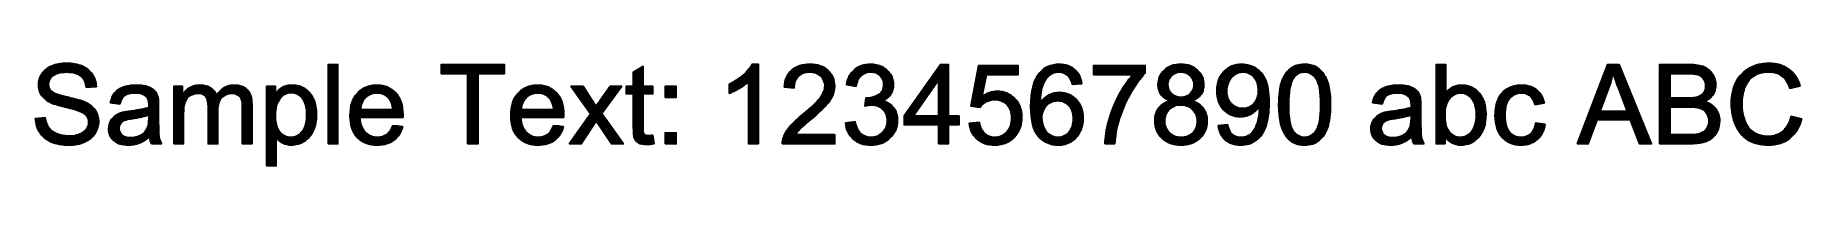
# Model space of a CAD drawing. Header units: metres. Extents: x 2.3 to 90.9, y 0.4 to 5.6.
import ezdxf

# ---------------------------------------------------------------- set-up
doc = ezdxf.new("R2010")
doc.units = ezdxf.units.M
pattern_1 = [(0, (0, 0), (0, 0.05), [])]

msp = doc.modelspace()

# ---------------------------------------------------------------- hatches: boundary and pattern name
h = msp.add_hatch()
h.set_pattern_fill('MY_PATTERN', color=1, style=0, pattern_type=2)
h.set_pattern_definition(pattern_1)
edge = h.paths.add_edge_path()
edge.add_line((2.251, 2.785), (2.75, 2.829))
edge.add_spline(control_points=[(2.75, 2.829), (2.774, 2.629), (2.829, 2.465), (2.915, 2.336), (3.002, 2.208), (3.136, 2.104), (3.318, 2.025), (3.5, 1.946), (3.704, 1.907), (3.932, 1.907), (4.134, 1.907), (4.312, 1.937), (4.467, 1.997), (4.621, 2.057), (4.736, 2.139), (4.812, 2.244), (4.887, 2.348), (4.925, 2.462), (4.925, 2.586), (4.925, 2.711), (4.889, 2.821), (4.816, 2.915), (4.743, 3.008), (4.623, 3.087), (4.456, 3.151), (4.348, 3.193), (4.111, 3.258), (3.744, 3.346), (3.376, 3.434), (3.119, 3.517), (2.971, 3.595), (2.78, 3.696), (2.638, 3.82), (2.544, 3.968), (2.451, 4.116), (2.404, 4.282), (2.404, 4.466), (2.404, 4.668), (2.461, 4.857), (2.576, 5.032), (2.69, 5.208), (2.858, 5.341), (3.078, 5.432), (3.298, 5.523), (3.543, 5.568), (3.812, 5.568), (4.108, 5.568), (4.37, 5.52), (4.596, 5.425), (4.823, 5.329), (4.997, 5.189), (5.119, 5.003), (5.241, 4.818), (5.306, 4.608), (5.315, 4.373)], knot_values=[0, 0, 0, 0, 1, 1, 1, 2, 2, 2, 3, 3, 3, 4, 4, 4, 5, 5, 5, 6, 6, 6, 7, 7, 7, 8, 8, 8, 9, 9, 9, 10, 10, 10, 11, 11, 11, 12, 12, 12, 13, 13, 13, 14, 14, 14, 15, 15, 15, 16, 16, 16, 17, 17, 17, 18, 18, 18, 18], degree=3, periodic=0)
edge.add_line((5.315, 4.373), (4.808, 4.335))
edge.add_spline(control_points=[(4.808, 4.335), (4.78, 4.588), (4.688, 4.779), (4.531, 4.908), (4.373, 5.037), (4.141, 5.102), (3.834, 5.102), (3.513, 5.102), (3.28, 5.043), (3.134, 4.926), (2.987, 4.808), (2.914, 4.667), (2.914, 4.501), (2.914, 4.358), (2.966, 4.239), (3.07, 4.147), (3.171, 4.054), (3.437, 3.959), (3.868, 3.862), (4.298, 3.764), (4.593, 3.679), (4.753, 3.606), (4.986, 3.499), (5.158, 3.363), (5.269, 3.198), (5.38, 3.034), (5.435, 2.844), (5.435, 2.63), (5.435, 2.417), (5.374, 2.216), (5.252, 2.028), (5.131, 1.84), (4.955, 1.693), (4.727, 1.589), (4.499, 1.484), (4.242, 1.432), (3.956, 1.432), (3.594, 1.432), (3.291, 1.485), (3.046, 1.59), (2.802, 1.696), (2.61, 1.854), (2.471, 2.066), (2.332, 2.278), (2.258, 2.518), (2.251, 2.785)], knot_values=[0, 0, 0, 0, 1, 1, 1, 2, 2, 2, 3, 3, 3, 4, 4, 4, 5, 5, 5, 6, 6, 6, 7, 7, 7, 8, 8, 8, 9, 9, 9, 10, 10, 10, 11, 11, 11, 12, 12, 12, 13, 13, 13, 14, 14, 14, 15, 15, 15, 15], degree=3, periodic=0)
h = msp.add_hatch()
h.set_pattern_fill('MY_PATTERN', color=1, style=0, pattern_type=2)
h.set_pattern_definition(pattern_1)
h.paths.add_polyline_path([(16.955, 1.5), (16.955, 5.5), (17.446, 5.5), (17.446, 1.5), (16.955, 1.5)])
h = msp.add_hatch()
h.set_pattern_fill('MY_PATTERN', color=1, style=0, pattern_type=2)
h.set_pattern_definition(pattern_1)
h.paths.add_polyline_path([(23.948, 1.5), (23.948, 5.028), (22.63, 5.028), (22.63, 5.5), (25.801, 5.5), (25.801, 5.028), (24.477, 5.028), (24.477, 1.5), (23.948, 1.5)])
h = msp.add_hatch()
h.set_pattern_fill('MY_PATTERN', color=1, style=0, pattern_type=2)
h.set_pattern_definition(pattern_1)
edge = h.paths.add_edge_path()
edge.add_line((33.255, 1.939), (33.326, 1.505))
edge.add_spline(control_points=[(33.326, 1.505), (33.188, 1.476), (33.064, 1.462), (32.955, 1.462), (32.777, 1.462), (32.638, 1.49), (32.54, 1.546), (32.442, 1.603), (32.373, 1.677), (32.333, 1.769), (32.293, 1.861), (32.273, 2.054), (32.273, 2.349)], knot_values=[0, 0, 0, 0, 1, 1, 1, 2, 2, 2, 3, 3, 3, 4, 4, 4, 4], degree=3, periodic=0)
edge.add_line((32.273, 2.349), (32.273, 4.016))
edge.add_line((32.273, 4.016), (31.913, 4.016))
edge.add_line((31.913, 4.016), (31.913, 4.398))
edge.add_line((31.913, 4.398), (32.273, 4.398))
edge.add_line((32.273, 4.398), (32.273, 5.115))
edge.add_line((32.273, 5.115), (32.761, 5.41))
edge.add_line((32.761, 5.41), (32.761, 4.398))
edge.add_line((32.761, 4.398), (33.255, 4.398))
edge.add_line((33.255, 4.398), (33.255, 4.016))
edge.add_line((33.255, 4.016), (32.761, 4.016))
edge.add_line((32.761, 4.016), (32.761, 2.321))
edge.add_spline(control_points=[(32.761, 2.321), (32.761, 2.181), (32.77, 2.091), (32.787, 2.051), (32.804, 2.011), (32.833, 1.979), (32.872, 1.956), (32.911, 1.932), (32.967, 1.92), (33.04, 1.92), (33.094, 1.92), (33.166, 1.927), (33.255, 1.939)], knot_values=[0, 0, 0, 0, 1, 1, 1, 2, 2, 2, 3, 3, 3, 4, 4, 4, 4], degree=3, periodic=0)
h = msp.add_hatch()
h.set_pattern_fill('MY_PATTERN', color=1, style=0, pattern_type=2)
h.set_pattern_definition(pattern_1)
edge = h.paths.add_edge_path()
edge.add_line((38.554, 1.5), (38.063, 1.5))
edge.add_line((38.063, 1.5), (38.063, 4.63))
edge.add_spline(control_points=[(38.063, 4.63), (37.945, 4.517), (37.789, 4.404), (37.598, 4.291), (37.406, 4.178), (37.233, 4.094), (37.08, 4.038)], knot_values=[0, 0, 0, 0, 1, 1, 1, 2, 2, 2, 2], degree=3, periodic=0)
edge.add_line((37.08, 4.038), (37.08, 4.512))
edge.add_spline(control_points=[(37.08, 4.512), (37.355, 4.641), (37.595, 4.798), (37.801, 4.982), (38.006, 5.165), (38.152, 5.344), (38.237, 5.516)], knot_values=[0, 0, 0, 0, 1, 1, 1, 2, 2, 2, 2], degree=3, periodic=0)
edge.add_line((38.237, 5.516), (38.554, 5.516))
edge.add_line((38.554, 5.516), (38.554, 1.5))
h = msp.add_hatch()
h.set_pattern_fill('MY_PATTERN', color=1, style=0, pattern_type=2)
h.set_pattern_definition(pattern_1)
edge = h.paths.add_edge_path()
edge.add_line((42.393, 1.972), (42.393, 1.5))
edge.add_line((42.393, 1.5), (39.749, 1.5))
edge.add_spline(control_points=[(39.749, 1.5), (39.745, 1.618), (39.764, 1.732), (39.806, 1.841), (39.874, 2.021), (39.981, 2.198), (40.13, 2.373), (40.278, 2.548), (40.492, 2.75), (40.772, 2.979), (41.207, 3.335), (41.501, 3.618), (41.653, 3.826), (41.806, 4.034), (41.883, 4.231), (41.883, 4.417), (41.883, 4.611), (41.813, 4.776), (41.674, 4.909), (41.535, 5.043), (41.353, 5.11), (41.13, 5.11), (40.893, 5.11), (40.704, 5.039), (40.562, 4.897), (40.42, 4.755), (40.348, 4.559), (40.347, 4.308)], knot_values=[0, 0, 0, 0, 1, 1, 1, 2, 2, 2, 3, 3, 3, 4, 4, 4, 5, 5, 5, 6, 6, 6, 7, 7, 7, 8, 8, 8, 9, 9, 9, 9], degree=3, periodic=0)
edge.add_line((40.347, 4.308), (39.842, 4.359))
edge.add_spline(control_points=[(39.842, 4.359), (39.876, 4.736), (40.006, 5.023), (40.232, 5.22), (40.457, 5.418), (40.76, 5.516), (41.141, 5.516), (41.524, 5.516), (41.828, 5.41), (42.052, 5.197), (42.276, 4.984), (42.387, 4.721), (42.387, 4.406), (42.387, 4.246), (42.355, 4.088), (42.289, 3.934), (42.224, 3.779), (42.115, 3.616), (41.963, 3.445), (41.811, 3.274), (41.559, 3.04), (41.206, 2.741), (40.911, 2.494), (40.722, 2.326), (40.638, 2.238), (40.555, 2.15), (40.486, 2.061), (40.431, 1.972)], knot_values=[0, 0, 0, 0, 1, 1, 1, 2, 2, 2, 3, 3, 3, 4, 4, 4, 5, 5, 5, 6, 6, 6, 7, 7, 7, 8, 8, 8, 9, 9, 9, 9], degree=3, periodic=0)
edge.add_line((40.431, 1.972), (42.393, 1.972))
h = msp.add_hatch()
h.set_pattern_fill('MY_PATTERN', color=1, style=0, pattern_type=2)
h.set_pattern_definition(pattern_1)
edge = h.paths.add_edge_path()
edge.add_line((42.922, 2.556), (43.413, 2.621))
edge.add_spline(control_points=[(43.413, 2.621), (43.47, 2.343), (43.566, 2.143), (43.701, 2.02), (43.837, 1.897), (44.002, 1.836), (44.196, 1.836), (44.427, 1.836), (44.623, 1.916), (44.782, 2.076), (44.941, 2.236), (45.02, 2.434), (45.02, 2.671), (45.02, 2.896), (44.947, 3.082), (44.799, 3.229), (44.652, 3.375), (44.465, 3.448), (44.237, 3.448), (44.145, 3.448), (44.029, 3.43), (43.891, 3.394)], knot_values=[0, 0, 0, 0, 1, 1, 1, 2, 2, 2, 3, 3, 3, 4, 4, 4, 5, 5, 5, 6, 6, 6, 7, 7, 7, 7], degree=3, periodic=0)
edge.add_line((43.891, 3.394), (43.945, 3.825))
edge.add_spline(control_points=[(43.945, 3.825), (43.978, 3.821), (44.005, 3.819), (44.025, 3.819), (44.234, 3.819), (44.422, 3.874), (44.589, 3.983), (44.757, 4.092), (44.84, 4.26), (44.84, 4.488), (44.84, 4.668), (44.779, 4.817), (44.658, 4.935), (44.536, 5.053), (44.378, 5.113), (44.186, 5.113), (43.995, 5.113), (43.835, 5.053), (43.708, 4.932), (43.581, 4.812), (43.499, 4.632), (43.462, 4.392)], knot_values=[0, 0, 0, 0, 1, 1, 1, 2, 2, 2, 3, 3, 3, 4, 4, 4, 5, 5, 5, 6, 6, 6, 7, 7, 7, 7], degree=3, periodic=0)
edge.add_line((43.462, 4.392), (42.971, 4.48))
edge.add_spline(control_points=[(42.971, 4.48), (43.031, 4.809), (43.168, 5.064), (43.381, 5.245), (43.593, 5.426), (43.858, 5.516), (44.175, 5.516), (44.393, 5.516), (44.594, 5.47), (44.778, 5.376), (44.961, 5.282), (45.102, 5.154), (45.199, 4.992), (45.296, 4.831), (45.345, 4.659), (45.345, 4.477), (45.345, 4.304), (45.299, 4.147), (45.206, 4.005), (45.113, 3.863), (44.976, 3.75), (44.794, 3.666)], knot_values=[0, 0, 0, 0, 1, 1, 1, 2, 2, 2, 3, 3, 3, 4, 4, 4, 5, 5, 5, 6, 6, 6, 7, 7, 7, 7], degree=3, periodic=0)
edge.add_spline(control_points=[(44.794, 3.666), (45.03, 3.612), (45.214, 3.499), (45.345, 3.327), (45.476, 3.155), (45.542, 2.94), (45.542, 2.681), (45.542, 2.332), (45.414, 2.036), (45.16, 1.793), (44.905, 1.55), (44.583, 1.429), (44.194, 1.429), (43.843, 1.429), (43.551, 1.534), (43.319, 1.743), (43.087, 1.952), (42.955, 2.223), (42.922, 2.556)], knot_values=[0, 0, 0, 0, 1, 1, 1, 2, 2, 2, 3, 3, 3, 4, 4, 4, 5, 5, 5, 6, 6, 6, 6], degree=3, periodic=0)
h = msp.add_hatch()
h.set_pattern_fill('MY_PATTERN', color=1, style=0, pattern_type=2)
h.set_pattern_definition(pattern_1)
h.paths.add_polyline_path([(47.602, 1.5), (47.602, 2.458), (45.866, 2.458), (45.866, 2.908), (47.692, 5.5), (48.093, 5.5), (48.093, 2.908), (48.633, 2.908), (48.633, 2.458), (48.093, 2.458), (48.093, 1.5), (47.602, 1.5)])
h.paths.add_polyline_path([(47.602, 2.908), (47.602, 4.711), (46.349, 2.908), (47.602, 2.908)], flags=0)
h = msp.add_hatch()
h.set_pattern_fill('MY_PATTERN', color=1, style=0, pattern_type=2)
h.set_pattern_definition(pattern_1)
edge = h.paths.add_edge_path()
edge.add_line((49.135, 2.548), (49.651, 2.591))
edge.add_spline(control_points=[(49.651, 2.591), (49.689, 2.34), (49.778, 2.152), (49.917, 2.025), (50.056, 1.899), (50.224, 1.836), (50.42, 1.836), (50.657, 1.836), (50.857, 1.925), (51.02, 2.103), (51.184, 2.281), (51.266, 2.518), (51.266, 2.812), (51.266, 3.093), (51.187, 3.314), (51.03, 3.475), (50.873, 3.637), (50.667, 3.718), (50.412, 3.718), (50.254, 3.718), (50.111, 3.682), (49.984, 3.611), (49.856, 3.539), (49.756, 3.445), (49.683, 3.331)], knot_values=[0, 0, 0, 0, 1, 1, 1, 2, 2, 2, 3, 3, 3, 4, 4, 4, 5, 5, 5, 6, 6, 6, 7, 7, 7, 8, 8, 8, 8], degree=3, periodic=0)
edge.add_line((49.683, 3.331), (49.222, 3.391))
edge.add_line((49.222, 3.391), (49.61, 5.445))
edge.add_line((49.61, 5.445), (51.599, 5.445))
edge.add_line((51.599, 5.445), (51.599, 4.976))
edge.add_line((51.599, 4.976), (50.003, 4.976))
edge.add_line((50.003, 4.976), (49.787, 3.901))
edge.add_spline(control_points=[(49.787, 3.901), (50.027, 4.068), (50.279, 4.152), (50.543, 4.152), (50.892, 4.152), (51.187, 4.031), (51.427, 3.789), (51.667, 3.547), (51.787, 3.236), (51.787, 2.856), (51.787, 2.494), (51.682, 2.181), (51.471, 1.917), (51.214, 1.594), (50.864, 1.432), (50.42, 1.432), (50.056, 1.432), (49.759, 1.534), (49.529, 1.737), (49.299, 1.941), (49.168, 2.211), (49.135, 2.548)], knot_values=[0, 0, 0, 0, 1, 1, 1, 2, 2, 2, 3, 3, 3, 4, 4, 4, 5, 5, 5, 6, 6, 6, 7, 7, 7, 7], degree=3, periodic=0)
h = msp.add_hatch()
h.set_pattern_fill('MY_PATTERN', color=1, style=0, pattern_type=2)
h.set_pattern_definition(pattern_1)
edge = h.paths.add_edge_path()
edge.add_line((54.791, 4.52), (54.303, 4.482))
edge.add_spline(control_points=[(54.303, 4.482), (54.259, 4.675), (54.197, 4.815), (54.117, 4.902)], knot_values=[0, 0, 0, 0, 1, 1, 1, 1], degree=3, periodic=0)
edge.add_spline(control_points=[(54.117, 4.902), (53.985, 5.043), (53.821, 5.113), (53.626, 5.113), (53.47, 5.113), (53.332, 5.069), (53.214, 4.982), (53.06, 4.869), (52.938, 4.704), (52.849, 4.488), (52.759, 4.271), (52.713, 3.963), (52.709, 3.563)], knot_values=[0, 0, 0, 0, 1, 1, 1, 2, 2, 2, 3, 3, 3, 4, 4, 4, 4], degree=3, periodic=0)
edge.add_spline(control_points=[(52.709, 3.563), (52.828, 3.743), (52.972, 3.877), (53.143, 3.964), (53.314, 4.051), (53.493, 4.095), (53.681, 4.095), (54.008, 4.095), (54.287, 3.974), (54.517, 3.733), (54.747, 3.492), (54.862, 3.181), (54.862, 2.799), (54.862, 2.548), (54.808, 2.314), (54.7, 2.099), (54.592, 1.883), (54.443, 1.718), (54.254, 1.604), (54.065, 1.489), (53.85, 1.432), (53.61, 1.432), (53.201, 1.432), (52.867, 1.582), (52.608, 1.883), (52.35, 2.184), (52.221, 2.681), (52.221, 3.372), (52.221, 4.145), (52.364, 4.707), (52.649, 5.058), (52.899, 5.364), (53.234, 5.516), (53.656, 5.516), (53.971, 5.516), (54.229, 5.428), (54.43, 5.252), (54.631, 5.075), (54.751, 4.832), (54.791, 4.52)], knot_values=[0, 0, 0, 0, 1, 1, 1, 2, 2, 2, 3, 3, 3, 4, 4, 4, 5, 5, 5, 6, 6, 6, 7, 7, 7, 8, 8, 8, 9, 9, 9, 10, 10, 10, 11, 11, 11, 12, 12, 12, 13, 13, 13, 13], degree=3, periodic=0)
edge = h.paths.add_edge_path(flags=0)
edge.add_spline(control_points=[(52.786, 2.796), (52.786, 2.627), (52.822, 2.465), (52.894, 2.31), (52.965, 2.156), (53.066, 2.038), (53.195, 1.957), (53.324, 1.876), (53.46, 1.836), (53.602, 1.836), (53.809, 1.836), (53.987, 1.919), (54.136, 2.087), (54.286, 2.254), (54.36, 2.481), (54.36, 2.769), (54.36, 3.045), (54.286, 3.263), (54.139, 3.422), (53.992, 3.581), (53.806, 3.661), (53.583, 3.661), (53.361, 3.661), (53.172, 3.581), (53.018, 3.422), (52.863, 3.263), (52.786, 3.054), (52.786, 2.796)], knot_values=[0, 0, 0, 0, 1, 1, 1, 2, 2, 2, 3, 3, 3, 4, 4, 4, 5, 5, 5, 6, 6, 6, 7, 7, 7, 8, 8, 8, 9, 9, 9, 9], degree=3, periodic=0)
h = msp.add_hatch()
h.set_pattern_fill('MY_PATTERN', color=1, style=0, pattern_type=2)
h.set_pattern_definition(pattern_1)
edge = h.paths.add_edge_path()
edge.add_line((55.383, 4.976), (55.383, 5.448))
edge.add_line((55.383, 5.448), (57.973, 5.448))
edge.add_line((57.973, 5.448), (57.973, 5.066))
edge.add_spline(control_points=[(57.973, 5.066), (57.718, 4.795), (57.466, 4.435), (57.216, 3.986), (56.965, 3.536), (56.772, 3.074), (56.636, 2.6), (56.538, 2.265), (56.475, 1.898), (56.447, 1.5)], knot_values=[0, 0, 0, 0, 1, 1, 1, 2, 2, 2, 3, 3, 3, 3], degree=3, periodic=0)
edge.add_line((56.447, 1.5), (55.943, 1.5))
edge.add_spline(control_points=[(55.943, 1.5), (55.948, 1.815), (56.01, 2.195), (56.128, 2.641), (56.246, 3.086), (56.416, 3.516), (56.637, 3.93), (56.858, 4.344), (57.093, 4.692), (57.342, 4.976)], knot_values=[0, 0, 0, 0, 1, 1, 1, 2, 2, 2, 3, 3, 3, 3], degree=3, periodic=0)
edge.add_line((57.342, 4.976), (55.383, 4.976))
h = msp.add_hatch()
h.set_pattern_fill('MY_PATTERN', color=1, style=0, pattern_type=2)
h.set_pattern_definition(pattern_1)
edge = h.paths.add_edge_path()
edge.add_spline(control_points=[(59.214, 3.669), (59.01, 3.744), (58.859, 3.85), (58.761, 3.988), (58.663, 4.127), (58.614, 4.292), (58.614, 4.485), (58.614, 4.776), (58.719, 5.021), (58.928, 5.219), (59.137, 5.417), (59.415, 5.516), (59.763, 5.516), (60.112, 5.516), (60.393, 5.415), (60.606, 5.212), (60.819, 5.009), (60.925, 4.762), (60.925, 4.471), (60.925, 4.286), (60.876, 4.124), (60.779, 3.987), (60.682, 3.85), (60.534, 3.744), (60.336, 3.669)], knot_values=[0, 0, 0, 0, 1, 1, 1, 2, 2, 2, 3, 3, 3, 4, 4, 4, 5, 5, 5, 6, 6, 6, 7, 7, 7, 8, 8, 8, 8], degree=3, periodic=0)
edge.add_spline(control_points=[(60.336, 3.669), (60.581, 3.589), (60.768, 3.46), (60.896, 3.282), (61.025, 3.103), (61.089, 2.891), (61.089, 2.643), (61.089, 2.301), (60.968, 2.014), (60.726, 1.781), (60.484, 1.548), (60.166, 1.432), (59.771, 1.432), (59.376, 1.432), (59.058, 1.549), (58.816, 1.782), (58.574, 2.016), (58.453, 2.308), (58.453, 2.657), (58.453, 2.917), (58.519, 3.135), (58.651, 3.31), (58.783, 3.486), (58.97, 3.606), (59.214, 3.669)], knot_values=[0, 0, 0, 0, 1, 1, 1, 2, 2, 2, 3, 3, 3, 4, 4, 4, 5, 5, 5, 6, 6, 6, 7, 7, 7, 8, 8, 8, 8], degree=3, periodic=0)
edge = h.paths.add_edge_path(flags=0)
edge.add_spline(control_points=[(58.958, 2.654), (58.958, 2.514), (58.991, 2.379), (59.057, 2.248), (59.124, 2.117), (59.222, 2.015), (59.353, 1.943), (59.484, 1.872), (59.625, 1.836), (59.776, 1.836), (60.011, 1.836), (60.205, 1.911), (60.357, 2.062), (60.51, 2.213), (60.587, 2.405), (60.587, 2.638), (60.587, 2.874), (60.508, 3.07), (60.351, 3.224), (60.193, 3.379), (59.996, 3.456), (59.76, 3.456), (59.529, 3.456), (59.337, 3.38), (59.186, 3.227), (59.034, 3.074), (58.958, 2.883), (58.958, 2.654)], knot_values=[0, 0, 0, 0, 1, 1, 1, 2, 2, 2, 3, 3, 3, 4, 4, 4, 5, 5, 5, 6, 6, 6, 7, 7, 7, 8, 8, 8, 9, 9, 9, 9], degree=3, periodic=0)
edge = h.paths.add_edge_path(flags=0)
edge.add_spline(control_points=[(59.116, 4.501), (59.116, 4.312), (59.177, 4.158), (59.299, 4.038), (59.421, 3.917), (59.579, 3.857), (59.774, 3.857), (59.963, 3.857), (60.118, 3.917), (60.239, 4.036), (60.36, 4.155), (60.42, 4.301), (60.42, 4.474), (60.42, 4.654), (60.358, 4.806), (60.233, 4.928), (60.109, 5.051), (59.954, 5.113), (59.768, 5.113), (59.581, 5.113), (59.425, 5.053), (59.302, 4.932), (59.178, 4.812), (59.116, 4.669), (59.116, 4.501)], knot_values=[0, 0, 0, 0, 1, 1, 1, 2, 2, 2, 3, 3, 3, 4, 4, 4, 5, 5, 5, 6, 6, 6, 7, 7, 7, 8, 8, 8, 8], degree=3, periodic=0)
h = msp.add_hatch()
h.set_pattern_fill('MY_PATTERN', color=1, style=0, pattern_type=2)
h.set_pattern_definition(pattern_1)
edge = h.paths.add_edge_path()
edge.add_line((61.64, 2.425), (62.112, 2.469))
edge.add_spline(control_points=[(62.112, 2.469), (62.152, 2.247), (62.228, 2.086), (62.341, 1.986), (62.454, 1.886), (62.598, 1.836), (62.775, 1.836), (62.926, 1.836), (63.058, 1.87), (63.172, 1.939), (63.286, 2.008), (63.379, 2.101), (63.452, 2.216), (63.524, 2.332), (63.585, 2.488), (63.634, 2.684), (63.683, 2.881), (63.708, 3.081), (63.708, 3.284), (63.708, 3.306), (63.707, 3.339), (63.705, 3.383)], knot_values=[0, 0, 0, 0, 1, 1, 1, 2, 2, 2, 3, 3, 3, 4, 4, 4, 5, 5, 5, 6, 6, 6, 7, 7, 7, 7], degree=3, periodic=0)
edge.add_spline(control_points=[(63.705, 3.383), (63.607, 3.226), (63.473, 3.099), (63.303, 3.002), (63.133, 2.905), (62.949, 2.856), (62.75, 2.856), (62.419, 2.856), (62.139, 2.976), (61.91, 3.216), (61.681, 3.456), (61.566, 3.773), (61.566, 4.166), (61.566, 4.571), (61.686, 4.898), (61.925, 5.145), (62.164, 5.393), (62.464, 5.516), (62.824, 5.516), (63.084, 5.516), (63.322, 5.446), (63.538, 5.306), (63.753, 5.166), (63.917, 4.967), (64.029, 4.707), (64.141, 4.448), (64.196, 4.073), (64.196, 3.582), (64.196, 3.071), (64.141, 2.664), (64.03, 2.361), (63.919, 2.058), (63.754, 1.827), (63.535, 1.669), (63.316, 1.511), (63.059, 1.432), (62.764, 1.432), (62.451, 1.432), (62.196, 1.519), (61.997, 1.692), (61.799, 1.866), (61.68, 2.11), (61.64, 2.425)], knot_values=[0, 0, 0, 0, 1, 1, 1, 2, 2, 2, 3, 3, 3, 4, 4, 4, 5, 5, 5, 6, 6, 6, 7, 7, 7, 8, 8, 8, 9, 9, 9, 10, 10, 10, 11, 11, 11, 12, 12, 12, 13, 13, 13, 14, 14, 14, 14], degree=3, periodic=0)
edge = h.paths.add_edge_path(flags=0)
edge.add_spline(control_points=[(63.651, 4.19), (63.651, 4.472), (63.576, 4.696), (63.426, 4.862), (63.276, 5.027), (63.095, 5.11), (62.884, 5.11), (62.666, 5.11), (62.476, 5.021), (62.314, 4.842), (62.152, 4.664), (62.071, 4.433), (62.071, 4.149), (62.071, 3.895), (62.148, 3.688), (62.302, 3.529), (62.455, 3.369), (62.645, 3.29), (62.87, 3.29), (63.098, 3.29), (63.285, 3.369), (63.431, 3.529), (63.578, 3.688), (63.651, 3.908), (63.651, 4.19)], knot_values=[0, 0, 0, 0, 1, 1, 1, 2, 2, 2, 3, 3, 3, 4, 4, 4, 5, 5, 5, 6, 6, 6, 7, 7, 7, 8, 8, 8, 8], degree=3, periodic=0)
h = msp.add_hatch()
h.set_pattern_fill('MY_PATTERN', color=1, style=0, pattern_type=2)
h.set_pattern_definition(pattern_1)
edge = h.paths.add_edge_path()
edge.add_spline(control_points=[(64.674, 3.473), (64.674, 3.946), (64.723, 4.326), (64.82, 4.615), (64.917, 4.903), (65.062, 5.125), (65.254, 5.282), (65.446, 5.438), (65.687, 5.516), (65.978, 5.516), (66.193, 5.516), (66.381, 5.473), (66.543, 5.387), (66.705, 5.3), (66.839, 5.176), (66.944, 5.013), (67.05, 4.85), (67.132, 4.652), (67.192, 4.418), (67.252, 4.184), (67.282, 3.869), (67.282, 3.473), (67.282, 3.003), (67.234, 2.625), (67.138, 2.336), (67.041, 2.048), (66.897, 1.825), (66.705, 1.668), (66.513, 1.51), (66.271, 1.432), (65.978, 1.432), (65.593, 1.432), (65.29, 1.57), (65.07, 1.847), (64.806, 2.179), (64.674, 2.721), (64.674, 3.473)], knot_values=[0, 0, 0, 0, 1, 1, 1, 2, 2, 2, 3, 3, 3, 4, 4, 4, 5, 5, 5, 6, 6, 6, 7, 7, 7, 8, 8, 8, 9, 9, 9, 10, 10, 10, 11, 11, 11, 12, 12, 12, 12], degree=3, periodic=0)
edge = h.paths.add_edge_path(flags=0)
edge.add_spline(control_points=[(65.179, 3.473), (65.179, 2.816), (65.256, 2.379), (65.409, 2.162), (65.563, 1.944), (65.753, 1.836), (65.978, 1.836), (66.204, 1.836), (66.393, 1.945), (66.547, 2.163), (66.701, 2.381), (66.778, 2.818), (66.778, 3.473), (66.778, 4.131), (66.701, 4.569), (66.547, 4.785), (66.393, 5.002), (66.202, 5.11), (65.973, 5.11), (65.747, 5.11), (65.567, 5.014), (65.432, 4.823), (65.263, 4.58), (65.179, 4.129), (65.179, 3.473)], knot_values=[0, 0, 0, 0, 1, 1, 1, 2, 2, 2, 3, 3, 3, 4, 4, 4, 5, 5, 5, 6, 6, 6, 7, 7, 7, 8, 8, 8, 8], degree=3, periodic=0)
h = msp.add_hatch()
h.set_pattern_fill('MY_PATTERN', color=1, style=0, pattern_type=2)
h.set_pattern_definition(pattern_1)
edge = h.paths.add_edge_path()
edge.add_line((73.031, 1.5), (72.576, 1.5))
edge.add_line((72.576, 1.5), (72.576, 5.5))
edge.add_line((72.576, 5.5), (73.067, 5.5))
edge.add_line((73.067, 5.5), (73.067, 4.073))
edge.add_spline(control_points=[(73.067, 4.073), (73.274, 4.333), (73.539, 4.463), (73.861, 4.463), (74.039, 4.463), (74.208, 4.427), (74.367, 4.355), (74.526, 4.284), (74.657, 4.183), (74.76, 4.053), (74.863, 3.922), (74.943, 3.766), (75.001, 3.582), (75.06, 3.398), (75.089, 3.202), (75.089, 2.992), (75.089, 2.496), (74.966, 2.112), (74.72, 1.841), (74.475, 1.57), (74.18, 1.435), (73.836, 1.435), (73.494, 1.435), (73.226, 1.577), (73.031, 1.863)], knot_values=[0, 0, 0, 0, 1, 1, 1, 2, 2, 2, 3, 3, 3, 4, 4, 4, 5, 5, 5, 6, 6, 6, 7, 7, 7, 8, 8, 8, 8], degree=3, periodic=0)
edge.add_line((73.031, 1.863), (73.031, 1.5))
edge = h.paths.add_edge_path(flags=0)
edge.add_spline(control_points=[(73.026, 2.971), (73.026, 2.623), (73.073, 2.372), (73.168, 2.218), (73.322, 1.965), (73.532, 1.838), (73.795, 1.838), (74.01, 1.838), (74.196, 1.932), (74.352, 2.118), (74.508, 2.304), (74.587, 2.582), (74.587, 2.952), (74.587, 3.33), (74.512, 3.609), (74.362, 3.789), (74.211, 3.969), (74.03, 4.059), (73.817, 4.059), (73.603, 4.059), (73.417, 3.966), (73.261, 3.78), (73.104, 3.593), (73.026, 3.324), (73.026, 2.971)], knot_values=[0, 0, 0, 0, 1, 1, 1, 2, 2, 2, 3, 3, 3, 4, 4, 4, 5, 5, 5, 6, 6, 6, 7, 7, 7, 8, 8, 8, 8], degree=3, periodic=0)
h = msp.add_hatch()
h.set_pattern_fill('MY_PATTERN', color=1, style=0, pattern_type=2)
h.set_pattern_definition(pattern_1)
h.paths.add_polyline_path([(79.656, 1.5), (81.192, 5.5), (81.763, 5.5), (83.4, 1.5), (82.797, 1.5), (82.33, 2.711), (80.658, 2.711), (80.218, 1.5), (79.656, 1.5)])
edge = h.paths.add_edge_path(flags=0)
edge.add_line((80.81, 3.143), (82.166, 3.143))
edge.add_line((82.166, 3.143), (81.749, 4.25))
edge.add_spline(control_points=[(81.749, 4.25), (81.622, 4.587), (81.527, 4.863), (81.465, 5.08)], knot_values=[0, 0, 0, 0, 1, 1, 1, 1], degree=3, periodic=0)
edge.add_spline(control_points=[(81.465, 5.08), (81.414, 4.823), (81.342, 4.569), (81.25, 4.316)], knot_values=[0, 0, 0, 0, 1, 1, 1, 1], degree=3, periodic=0)
edge.add_line((81.25, 4.316), (80.81, 3.143))
h = msp.add_hatch()
h.set_pattern_fill('MY_PATTERN', color=1, style=0, pattern_type=2)
h.set_pattern_definition(pattern_1)
edge = h.paths.add_edge_path()
edge.add_line((83.801, 1.5), (83.801, 5.5))
edge.add_line((83.801, 5.5), (85.302, 5.5))
edge.add_spline(control_points=[(85.302, 5.5), (85.607, 5.5), (85.852, 5.46), (86.037, 5.379), (86.221, 5.298), (86.366, 5.173), (86.471, 5.005), (86.575, 4.837), (86.628, 4.661), (86.628, 4.477), (86.628, 4.306), (86.581, 4.145), (86.488, 3.994), (86.396, 3.843), (86.256, 3.721), (86.068, 3.628)], knot_values=[0, 0, 0, 0, 1, 1, 1, 2, 2, 2, 3, 3, 3, 4, 4, 4, 5, 5, 5, 5], degree=3, periodic=0)
edge.add_spline(control_points=[(86.068, 3.628), (86.31, 3.557), (86.496, 3.436), (86.626, 3.265), (86.756, 3.094), (86.821, 2.892), (86.821, 2.66), (86.821, 2.472), (86.782, 2.298), (86.703, 2.137), (86.623, 1.976), (86.526, 1.852), (86.409, 1.765), (86.293, 1.677), (86.147, 1.611), (85.971, 1.567), (85.796, 1.522), (85.581, 1.5), (85.326, 1.5)], knot_values=[0, 0, 0, 0, 1, 1, 1, 2, 2, 2, 3, 3, 3, 4, 4, 4, 5, 5, 5, 6, 6, 6, 6], degree=3, periodic=0)
edge.add_line((85.326, 1.5), (83.801, 1.5))
edge = h.paths.add_edge_path(flags=0)
edge.add_line((84.33, 1.972), (85.326, 1.972))
edge.add_spline(control_points=[(85.326, 1.972), (85.497, 1.972), (85.617, 1.978), (85.686, 1.991), (85.808, 2.013), (85.91, 2.049), (85.992, 2.1), (86.074, 2.151), (86.141, 2.225), (86.194, 2.323), (86.246, 2.42), (86.273, 2.532), (86.273, 2.66), (86.273, 2.809), (86.235, 2.938), (86.158, 3.048), (86.082, 3.158), (85.976, 3.236), (85.84, 3.28), (85.705, 3.325), (85.51, 3.347), (85.255, 3.347)], knot_values=[0, 0, 0, 0, 1, 1, 1, 2, 2, 2, 3, 3, 3, 4, 4, 4, 5, 5, 5, 6, 6, 6, 7, 7, 7, 7], degree=3, periodic=0)
edge.add_line((85.255, 3.347), (84.33, 3.347))
edge.add_line((84.33, 3.347), (84.33, 1.972))
edge = h.paths.add_edge_path(flags=0)
edge.add_line((84.33, 3.819), (85.195, 3.819))
edge.add_spline(control_points=[(85.195, 3.819), (85.43, 3.819), (85.598, 3.835), (85.7, 3.866), (85.834, 3.906), (85.936, 3.972), (86.004, 4.065), (86.072, 4.158), (86.106, 4.274), (86.106, 4.414), (86.106, 4.547), (86.075, 4.664), (86.011, 4.765), (85.947, 4.866), (85.856, 4.935), (85.738, 4.972), (85.62, 5.009), (85.417, 5.028), (85.13, 5.028)], knot_values=[0, 0, 0, 0, 1, 1, 1, 2, 2, 2, 3, 3, 3, 4, 4, 4, 5, 5, 5, 6, 6, 6, 6], degree=3, periodic=0)
edge.add_line((85.13, 5.028), (84.33, 5.028))
edge.add_line((84.33, 5.028), (84.33, 3.819))
h = msp.add_hatch()
h.set_pattern_fill('MY_PATTERN', color=1, style=0, pattern_type=2)
h.set_pattern_definition(pattern_1)
edge = h.paths.add_edge_path()
edge.add_line((90.404, 2.902), (90.933, 2.769))
edge.add_spline(control_points=[(90.933, 2.769), (90.822, 2.334), (90.623, 2.003), (90.334, 1.774), (90.046, 1.546), (89.693, 1.432), (89.277, 1.432), (88.846, 1.432), (88.495, 1.52), (88.225, 1.695), (87.955, 1.871), (87.749, 2.125), (87.608, 2.458), (87.467, 2.791), (87.397, 3.148), (87.397, 3.53), (87.397, 3.947), (87.477, 4.31), (87.636, 4.62), (87.795, 4.93), (88.021, 5.166), (88.315, 5.327), (88.609, 5.488), (88.932, 5.568), (89.285, 5.568), (89.685, 5.568), (90.022, 5.466), (90.295, 5.263), (90.568, 5.059), (90.758, 4.772), (90.865, 4.403)], knot_values=[0, 0, 0, 0, 1, 1, 1, 2, 2, 2, 3, 3, 3, 4, 4, 4, 5, 5, 5, 6, 6, 6, 7, 7, 7, 8, 8, 8, 9, 9, 9, 10, 10, 10, 10], degree=3, periodic=0)
edge.add_line((90.865, 4.403), (90.344, 4.28))
edge.add_spline(control_points=[(90.344, 4.28), (90.251, 4.571), (90.116, 4.783), (89.94, 4.916), (89.764, 5.049), (89.542, 5.115), (89.274, 5.115), (88.967, 5.115), (88.71, 5.042), (88.503, 4.894), (88.297, 4.747), (88.152, 4.549), (88.068, 4.301), (87.985, 4.053), (87.943, 3.796), (87.943, 3.533), (87.943, 3.193), (87.992, 2.896), (88.091, 2.642), (88.191, 2.388), (88.345, 2.198), (88.554, 2.073), (88.763, 1.947), (88.99, 1.885), (89.233, 1.885), (89.53, 1.885), (89.781, 1.97), (89.986, 2.141), (90.192, 2.312), (90.331, 2.566), (90.404, 2.902)], knot_values=[0, 0, 0, 0, 1, 1, 1, 2, 2, 2, 3, 3, 3, 4, 4, 4, 5, 5, 5, 6, 6, 6, 7, 7, 7, 8, 8, 8, 9, 9, 9, 10, 10, 10, 10], degree=3, periodic=0)
h = msp.add_hatch()
h.set_pattern_fill('MY_PATTERN', color=1, style=0, pattern_type=2)
h.set_pattern_definition(pattern_1)
edge = h.paths.add_edge_path()
edge.add_spline(control_points=[(7.986, 1.857), (7.804, 1.703), (7.629, 1.594), (7.461, 1.53), (7.293, 1.466), (7.112, 1.435), (6.92, 1.435), (6.601, 1.435), (6.357, 1.512), (6.186, 1.668), (6.015, 1.823), (5.929, 2.022), (5.929, 2.264), (5.929, 2.406), (5.961, 2.535), (6.026, 2.653), (6.09, 2.77), (6.175, 2.864), (6.28, 2.935), (6.384, 3.006), (6.502, 3.06), (6.633, 3.096), (6.729, 3.122), (6.875, 3.146), (7.07, 3.17), (7.466, 3.217), (7.758, 3.274), (7.945, 3.339)], knot_values=[0, 0, 0, 0, 1, 1, 1, 2, 2, 2, 3, 3, 3, 4, 4, 4, 5, 5, 5, 6, 6, 6, 7, 7, 7, 8, 8, 8, 9, 9, 9, 9], degree=3, periodic=0)
edge.add_spline(control_points=[(7.945, 3.339), (7.947, 3.406), (7.948, 3.449), (7.948, 3.467), (7.948, 3.667), (7.902, 3.808), (7.809, 3.89), (7.683, 4.001), (7.497, 4.057), (7.25, 4.057), (7.019, 4.057), (6.848, 4.016), (6.738, 3.935), (6.628, 3.854), (6.547, 3.711), (6.494, 3.505)], knot_values=[0, 0, 0, 0, 1, 1, 1, 2, 2, 2, 3, 3, 3, 4, 4, 4, 5, 5, 5, 5], degree=3, periodic=0)
edge.add_line((6.494, 3.505), (6.014, 3.571))
edge.add_spline(control_points=[(6.014, 3.571), (6.057, 3.776), (6.129, 3.942), (6.229, 4.069), (6.329, 4.195), (6.474, 4.293), (6.663, 4.361), (6.852, 4.429), (7.071, 4.463), (7.321, 4.463), (7.568, 4.463), (7.769, 4.434), (7.924, 4.376), (8.078, 4.318), (8.192, 4.244), (8.265, 4.156), (8.337, 4.068), (8.388, 3.957), (8.417, 3.822)], knot_values=[0, 0, 0, 0, 1, 1, 1, 2, 2, 2, 3, 3, 3, 4, 4, 4, 5, 5, 5, 6, 6, 6, 6], degree=3, periodic=0)
edge.add_spline(control_points=[(8.417, 3.822), (8.434, 3.738), (8.442, 3.587), (8.442, 3.369)], knot_values=[0, 0, 0, 0, 1, 1, 1, 1], degree=3, periodic=0)
edge.add_line((8.442, 3.369), (8.442, 2.714))
edge.add_spline(control_points=[(8.442, 2.714), (8.442, 2.258), (8.452, 1.969), (8.473, 1.848), (8.494, 1.727), (8.536, 1.611), (8.598, 1.5)], knot_values=[0, 0, 0, 0, 1, 1, 1, 2, 2, 2, 2], degree=3, periodic=0)
edge.add_line((8.598, 1.5), (8.085, 1.5))
edge.add_spline(control_points=[(8.085, 1.5), (8.034, 1.602), (8.001, 1.721), (7.986, 1.857)], knot_values=[0, 0, 0, 0, 1, 1, 1, 1], degree=3, periodic=0)
edge = h.paths.add_edge_path(flags=0)
edge.add_spline(control_points=[(7.945, 2.954), (7.767, 2.882), (7.5, 2.82), (7.143, 2.769), (6.941, 2.74), (6.799, 2.707), (6.715, 2.671), (6.631, 2.634), (6.567, 2.581), (6.521, 2.511), (6.476, 2.441), (6.453, 2.363), (6.453, 2.278), (6.453, 2.147), (6.503, 2.038), (6.602, 1.95), (6.701, 1.863), (6.846, 1.819), (7.037, 1.819), (7.226, 1.819), (7.394, 1.861), (7.542, 1.943), (7.689, 2.026), (7.797, 2.139), (7.866, 2.283), (7.919, 2.394), (7.945, 2.558), (7.945, 2.774)], knot_values=[0, 0, 0, 0, 1, 1, 1, 2, 2, 2, 3, 3, 3, 4, 4, 4, 5, 5, 5, 6, 6, 6, 7, 7, 7, 8, 8, 8, 9, 9, 9, 9], degree=3, periodic=0)
edge.add_line((7.945, 2.774), (7.945, 2.954))
h = msp.add_hatch()
h.set_pattern_fill('MY_PATTERN', color=1, style=0, pattern_type=2)
h.set_pattern_definition(pattern_1)
edge = h.paths.add_edge_path()
edge.add_line((9.203, 1.5), (9.203, 4.398))
edge.add_line((9.203, 4.398), (9.643, 4.398))
edge.add_line((9.643, 4.398), (9.643, 3.991))
edge.add_spline(control_points=[(9.643, 3.991), (9.734, 4.133), (9.854, 4.247), (10.005, 4.334), (10.156, 4.42), (10.328, 4.463), (10.521, 4.463), (10.736, 4.463), (10.912, 4.419), (11.049, 4.329), (11.186, 4.24), (11.283, 4.116), (11.34, 3.956)], knot_values=[0, 0, 0, 0, 1, 1, 1, 2, 2, 2, 3, 3, 3, 4, 4, 4, 4], degree=3, periodic=0)
edge.add_spline(control_points=[(11.34, 3.956), (11.569, 4.294), (11.867, 4.463), (12.235, 4.463), (12.522, 4.463), (12.743, 4.384), (12.898, 4.224), (13.052, 4.065), (13.13, 3.82), (13.13, 3.489)], knot_values=[0, 0, 0, 0, 1, 1, 1, 2, 2, 2, 3, 3, 3, 3], degree=3, periodic=0)
edge.add_line((13.13, 3.489), (13.13, 1.5))
edge.add_line((13.13, 1.5), (12.641, 1.5))
edge.add_line((12.641, 1.5), (12.641, 3.325))
edge.add_spline(control_points=[(12.641, 3.325), (12.641, 3.522), (12.625, 3.663), (12.593, 3.75), (12.562, 3.836), (12.504, 3.906), (12.42, 3.958), (12.337, 4.011), (12.238, 4.038), (12.126, 4.038), (11.922, 4.038), (11.753, 3.97), (11.618, 3.834), (11.483, 3.699), (11.416, 3.482), (11.416, 3.183)], knot_values=[0, 0, 0, 0, 1, 1, 1, 2, 2, 2, 3, 3, 3, 4, 4, 4, 5, 5, 5, 5], degree=3, periodic=0)
edge.add_line((11.416, 3.183), (11.416, 1.5))
edge.add_line((11.416, 1.5), (10.925, 1.5))
edge.add_line((10.925, 1.5), (10.925, 3.383))
edge.add_spline(control_points=[(10.925, 3.383), (10.925, 3.601), (10.885, 3.765), (10.805, 3.874), (10.725, 3.983), (10.594, 4.038), (10.412, 4.038), (10.274, 4.038), (10.146, 4.001), (10.029, 3.928), (9.911, 3.856), (9.826, 3.749), (9.774, 3.609), (9.721, 3.469), (9.694, 3.267), (9.694, 3.003)], knot_values=[0, 0, 0, 0, 1, 1, 1, 2, 2, 2, 3, 3, 3, 4, 4, 4, 5, 5, 5, 5], degree=3, periodic=0)
edge.add_line((9.694, 3.003), (9.694, 1.5))
edge.add_line((9.694, 1.5), (9.203, 1.5))
h = msp.add_hatch()
h.set_pattern_fill('MY_PATTERN', color=1, style=0, pattern_type=2)
h.set_pattern_definition(pattern_1)
edge = h.paths.add_edge_path()
edge.add_line((13.858, 0.389), (13.858, 4.398))
edge.add_line((13.858, 4.398), (14.306, 4.398))
edge.add_line((14.306, 4.398), (14.306, 4.021))
edge.add_spline(control_points=[(14.306, 4.021), (14.411, 4.168), (14.53, 4.279), (14.663, 4.353), (14.796, 4.426), (14.957, 4.463), (15.146, 4.463), (15.393, 4.463), (15.612, 4.399), (15.801, 4.272), (15.99, 4.145), (16.133, 3.965), (16.229, 3.733), (16.326, 3.501), (16.374, 3.247), (16.374, 2.971), (16.374, 2.674), (16.321, 2.407), (16.214, 2.17), (16.108, 1.932), (15.953, 1.751), (15.75, 1.624), (15.548, 1.498), (15.334, 1.435), (15.111, 1.435), (14.947, 1.435), (14.8, 1.469), (14.67, 1.538), (14.54, 1.607), (14.433, 1.695), (14.349, 1.8)], knot_values=[0, 0, 0, 0, 1, 1, 1, 2, 2, 2, 3, 3, 3, 4, 4, 4, 5, 5, 5, 6, 6, 6, 7, 7, 7, 8, 8, 8, 9, 9, 9, 10, 10, 10, 10], degree=3, periodic=0)
edge.add_line((14.349, 1.8), (14.349, 0.389))
edge.add_line((14.349, 0.389), (13.858, 0.389))
edge = h.paths.add_edge_path(flags=0)
edge.add_spline(control_points=[(14.303, 2.932), (14.303, 2.56), (14.378, 2.284), (14.529, 2.106), (14.68, 1.927), (14.863, 1.838), (15.078, 1.838), (15.296, 1.838), (15.483, 1.931), (15.638, 2.115), (15.794, 2.3), (15.872, 2.586), (15.872, 2.973), (15.872, 3.343), (15.796, 3.619), (15.644, 3.803), (15.492, 3.987), (15.311, 4.078), (15.1, 4.078), (14.89, 4.078), (14.705, 3.981), (14.544, 3.785), (14.383, 3.59), (14.303, 3.305), (14.303, 2.932)], knot_values=[0, 0, 0, 0, 1, 1, 1, 2, 2, 2, 3, 3, 3, 4, 4, 4, 5, 5, 5, 6, 6, 6, 7, 7, 7, 8, 8, 8, 8], degree=3, periodic=0)
h = msp.add_hatch()
h.set_pattern_fill('MY_PATTERN', color=1, style=0, pattern_type=2)
h.set_pattern_definition(pattern_1)
edge = h.paths.add_edge_path()
edge.add_line((20.191, 2.433), (20.698, 2.37))
edge.add_spline(control_points=[(20.698, 2.37), (20.618, 2.074), (20.47, 1.844), (20.254, 1.68), (20.037, 1.516), (19.761, 1.435), (19.424, 1.435), (19, 1.435), (18.664, 1.565), (18.416, 1.826), (18.168, 2.087), (18.044, 2.453), (18.044, 2.924), (18.044, 3.412), (18.169, 3.79), (18.42, 4.059), (18.671, 4.329), (18.997, 4.463), (19.397, 4.463), (19.784, 4.463), (20.101, 4.331), (20.347, 4.068), (20.592, 3.804), (20.715, 3.433), (20.715, 2.954), (20.715, 2.925), (20.714, 2.882), (20.712, 2.823)], knot_values=[0, 0, 0, 0, 1, 1, 1, 2, 2, 2, 3, 3, 3, 4, 4, 4, 5, 5, 5, 6, 6, 6, 7, 7, 7, 8, 8, 8, 9, 9, 9, 9], degree=3, periodic=0)
edge.add_line((20.712, 2.823), (18.551, 2.823))
edge.add_spline(control_points=[(18.551, 2.823), (18.569, 2.505), (18.659, 2.261), (18.821, 2.092), (18.983, 1.923), (19.185, 1.838), (19.427, 1.838), (19.607, 1.838), (19.761, 1.886), (19.888, 1.98), (20.015, 2.075), (20.116, 2.226), (20.191, 2.433)], knot_values=[0, 0, 0, 0, 1, 1, 1, 2, 2, 2, 3, 3, 3, 4, 4, 4, 4], degree=3, periodic=0)
edge = h.paths.add_edge_path(flags=0)
edge.add_line((18.578, 3.227), (20.196, 3.227))
edge.add_spline(control_points=[(20.196, 3.227), (20.175, 3.471), (20.113, 3.654), (20.011, 3.776), (19.854, 3.965), (19.652, 4.059), (19.402, 4.059), (19.177, 4.059), (18.987, 3.984), (18.834, 3.833), (18.68, 3.682), (18.595, 3.48), (18.578, 3.227)], knot_values=[0, 0, 0, 0, 1, 1, 1, 2, 2, 2, 3, 3, 3, 4, 4, 4, 4], degree=3, periodic=0)
h = msp.add_hatch()
h.set_pattern_fill('MY_PATTERN', color=1, style=0, pattern_type=2)
h.set_pattern_definition(pattern_1)
edge = h.paths.add_edge_path()
edge.add_line((28.265, 2.433), (28.772, 2.37))
edge.add_spline(control_points=[(28.772, 2.37), (28.692, 2.074), (28.544, 1.844), (28.327, 1.68), (28.111, 1.516), (27.834, 1.435), (27.498, 1.435), (27.074, 1.435), (26.738, 1.565), (26.49, 1.826), (26.241, 2.087), (26.117, 2.453), (26.117, 2.924), (26.117, 3.412), (26.243, 3.79), (26.494, 4.059), (26.745, 4.329), (27.07, 4.463), (27.471, 4.463), (27.858, 4.463), (28.175, 4.331), (28.42, 4.068), (28.666, 3.804), (28.789, 3.433), (28.789, 2.954), (28.789, 2.925), (28.788, 2.882), (28.786, 2.823)], knot_values=[0, 0, 0, 0, 1, 1, 1, 2, 2, 2, 3, 3, 3, 4, 4, 4, 5, 5, 5, 6, 6, 6, 7, 7, 7, 8, 8, 8, 9, 9, 9, 9], degree=3, periodic=0)
edge.add_line((28.786, 2.823), (26.625, 2.823))
edge.add_spline(control_points=[(26.625, 2.823), (26.643, 2.505), (26.733, 2.261), (26.895, 2.092), (27.057, 1.923), (27.259, 1.838), (27.501, 1.838), (27.681, 1.838), (27.834, 1.886), (27.962, 1.98), (28.089, 2.075), (28.19, 2.226), (28.265, 2.433)], knot_values=[0, 0, 0, 0, 1, 1, 1, 2, 2, 2, 3, 3, 3, 4, 4, 4, 4], degree=3, periodic=0)
edge = h.paths.add_edge_path(flags=0)
edge.add_line((26.652, 3.227), (28.27, 3.227))
edge.add_spline(control_points=[(28.27, 3.227), (28.248, 3.471), (28.186, 3.654), (28.085, 3.776), (27.928, 3.965), (27.725, 4.059), (27.476, 4.059), (27.251, 4.059), (27.061, 3.984), (26.907, 3.833), (26.754, 3.682), (26.668, 3.48), (26.652, 3.227)], knot_values=[0, 0, 0, 0, 1, 1, 1, 2, 2, 2, 3, 3, 3, 4, 4, 4, 4], degree=3, periodic=0)
h = msp.add_hatch()
h.set_pattern_fill('MY_PATTERN', color=1, style=0, pattern_type=2)
h.set_pattern_definition(pattern_1)
edge = h.paths.add_edge_path()
edge.add_spline(control_points=[(71.362, 1.857), (71.18, 1.703), (71.005, 1.594), (70.836, 1.53), (70.668, 1.466), (70.487, 1.435), (70.295, 1.435), (69.976, 1.435), (69.732, 1.512), (69.561, 1.668), (69.39, 1.823), (69.304, 2.022), (69.304, 2.264), (69.304, 2.406), (69.337, 2.535), (69.401, 2.653), (69.466, 2.77), (69.55, 2.864), (69.655, 2.935), (69.759, 3.006), (69.877, 3.06), (70.008, 3.096), (70.105, 3.122), (70.25, 3.146), (70.445, 3.17), (70.841, 3.217), (71.133, 3.274), (71.321, 3.339)], knot_values=[0, 0, 0, 0, 1, 1, 1, 2, 2, 2, 3, 3, 3, 4, 4, 4, 5, 5, 5, 6, 6, 6, 7, 7, 7, 8, 8, 8, 9, 9, 9, 9], degree=3, periodic=0)
edge.add_spline(control_points=[(71.321, 3.339), (71.322, 3.406), (71.323, 3.449), (71.323, 3.467), (71.323, 3.667), (71.277, 3.808), (71.184, 3.89), (71.059, 4.001), (70.872, 4.057), (70.625, 4.057), (70.394, 4.057), (70.223, 4.016), (70.113, 3.935), (70.003, 3.854), (69.922, 3.711), (69.869, 3.505)], knot_values=[0, 0, 0, 0, 1, 1, 1, 2, 2, 2, 3, 3, 3, 4, 4, 4, 5, 5, 5, 5], degree=3, periodic=0)
edge.add_line((69.869, 3.505), (69.389, 3.571))
edge.add_spline(control_points=[(69.389, 3.571), (69.432, 3.776), (69.504, 3.942), (69.604, 4.069), (69.704, 4.195), (69.849, 4.293), (70.038, 4.361), (70.227, 4.429), (70.447, 4.463), (70.696, 4.463), (70.943, 4.463), (71.144, 4.434), (71.299, 4.376), (71.453, 4.318), (71.567, 4.244), (71.64, 4.156), (71.713, 4.068), (71.764, 3.957), (71.793, 3.822)], knot_values=[0, 0, 0, 0, 1, 1, 1, 2, 2, 2, 3, 3, 3, 4, 4, 4, 5, 5, 5, 6, 6, 6, 6], degree=3, periodic=0)
edge.add_spline(control_points=[(71.793, 3.822), (71.809, 3.738), (71.817, 3.587), (71.817, 3.369)], knot_values=[0, 0, 0, 0, 1, 1, 1, 1], degree=3, periodic=0)
edge.add_line((71.817, 3.369), (71.817, 2.714))
edge.add_spline(control_points=[(71.817, 2.714), (71.817, 2.258), (71.828, 1.969), (71.849, 1.848), (71.869, 1.727), (71.911, 1.611), (71.973, 1.5)], knot_values=[0, 0, 0, 0, 1, 1, 1, 2, 2, 2, 2], degree=3, periodic=0)
edge.add_line((71.973, 1.5), (71.46, 1.5))
edge.add_spline(control_points=[(71.46, 1.5), (71.409, 1.602), (71.376, 1.721), (71.362, 1.857)], knot_values=[0, 0, 0, 0, 1, 1, 1, 1], degree=3, periodic=0)
edge = h.paths.add_edge_path(flags=0)
edge.add_spline(control_points=[(71.321, 2.954), (71.142, 2.882), (70.875, 2.82), (70.518, 2.769), (70.317, 2.74), (70.174, 2.707), (70.09, 2.671), (70.006, 2.634), (69.942, 2.581), (69.896, 2.511), (69.851, 2.441), (69.828, 2.363), (69.828, 2.278), (69.828, 2.147), (69.878, 2.038), (69.977, 1.95), (70.076, 1.863), (70.221, 1.819), (70.412, 1.819), (70.601, 1.819), (70.769, 1.861), (70.917, 1.943), (71.064, 2.026), (71.172, 2.139), (71.241, 2.283), (71.294, 2.394), (71.321, 2.558), (71.321, 2.774)], knot_values=[0, 0, 0, 0, 1, 1, 1, 2, 2, 2, 3, 3, 3, 4, 4, 4, 5, 5, 5, 6, 6, 6, 7, 7, 7, 8, 8, 8, 9, 9, 9, 9], degree=3, periodic=0)
edge.add_line((71.321, 2.774), (71.321, 2.954))
h = msp.add_hatch()
h.set_pattern_fill('MY_PATTERN', color=1, style=0, pattern_type=2)
h.set_pattern_definition(pattern_1)
edge = h.paths.add_edge_path()
edge.add_line((77.577, 2.561), (78.06, 2.499))
edge.add_spline(control_points=[(78.06, 2.499), (78.007, 2.166), (77.872, 1.905), (77.655, 1.717), (77.437, 1.529), (77.171, 1.435), (76.854, 1.435), (76.457, 1.435), (76.139, 1.564), (75.898, 1.823), (75.657, 2.083), (75.536, 2.454), (75.536, 2.938), (75.536, 3.251), (75.588, 3.525), (75.692, 3.759), (75.795, 3.994), (75.953, 4.17), (76.165, 4.287), (76.377, 4.405), (76.608, 4.463), (76.857, 4.463), (77.171, 4.463), (77.429, 4.384), (77.629, 4.224), (77.829, 4.065), (77.957, 3.839), (78.014, 3.546)], knot_values=[0, 0, 0, 0, 1, 1, 1, 2, 2, 2, 3, 3, 3, 4, 4, 4, 5, 5, 5, 6, 6, 6, 7, 7, 7, 8, 8, 8, 9, 9, 9, 9], degree=3, periodic=0)
edge.add_line((78.014, 3.546), (77.536, 3.473))
edge.add_spline(control_points=[(77.536, 3.473), (77.491, 3.667), (77.41, 3.814), (77.295, 3.912), (77.179, 4.01), (77.04, 4.059), (76.876, 4.059), (76.628, 4.059), (76.427, 3.971), (76.273, 3.793), (76.118, 3.616), (76.041, 3.335), (76.041, 2.952), (76.041, 2.562), (76.116, 2.279), (76.265, 2.103), (76.414, 1.927), (76.608, 1.838), (76.849, 1.838), (77.041, 1.838), (77.202, 1.897), (77.332, 2.016), (77.461, 2.134), (77.543, 2.316), (77.577, 2.561)], knot_values=[0, 0, 0, 0, 1, 1, 1, 2, 2, 2, 3, 3, 3, 4, 4, 4, 5, 5, 5, 6, 6, 6, 7, 7, 7, 8, 8, 8, 8], degree=3, periodic=0)
h = msp.add_hatch()
h.set_pattern_fill('MY_PATTERN', color=1, style=0, pattern_type=2)
h.set_pattern_definition(pattern_1)
edge = h.paths.add_edge_path()
edge.add_line((29.061, 1.5), (30.12, 3.006))
edge.add_line((30.12, 3.006), (29.141, 4.398))
edge.add_line((29.141, 4.398), (29.754, 4.398))
edge.add_line((29.754, 4.398), (30.199, 3.718))
edge.add_spline(control_points=[(30.199, 3.718), (30.283, 3.589), (30.35, 3.481), (30.401, 3.394)], knot_values=[0, 0, 0, 0, 1, 1, 1, 1], degree=3, periodic=0)
edge.add_spline(control_points=[(30.401, 3.394), (30.481, 3.514), (30.555, 3.62), (30.622, 3.713)], knot_values=[0, 0, 0, 0, 1, 1, 1, 1], degree=3, periodic=0)
edge.add_line((30.622, 3.713), (31.111, 4.398))
edge.add_line((31.111, 4.398), (31.697, 4.398))
edge.add_line((31.697, 4.398), (30.696, 3.033))
edge.add_line((30.696, 3.033), (31.774, 1.5))
edge.add_line((31.774, 1.5), (31.171, 1.5))
edge.add_line((31.171, 1.5), (30.576, 2.4))
edge.add_line((30.576, 2.4), (30.417, 2.643))
edge.add_line((30.417, 2.643), (29.656, 1.5))
edge.add_line((29.656, 1.5), (29.061, 1.5))
h = msp.add_hatch()
h.set_pattern_fill('MY_PATTERN', color=1, style=0, pattern_type=2)
h.set_pattern_definition(pattern_1)
h.paths.add_polyline_path([(33.872, 3.838), (33.872, 4.398), (34.431, 4.398), (34.431, 3.838), (33.872, 3.838)])
h = msp.add_hatch()
h.set_pattern_fill('MY_PATTERN', color=1, style=0, pattern_type=2)
h.set_pattern_definition(pattern_1)
h.paths.add_polyline_path([(33.872, 1.5), (33.872, 2.059), (34.431, 2.059), (34.431, 1.5), (33.872, 1.5)])

# ---------------------------------------------------------------- linework, layer by layer
at = {"color": 2}
for points in [[(16.955, 1.5), (16.955, 5.5), (17.446, 5.5), (17.446, 1.5), (16.955, 1.5)], [(23.948, 1.5), (23.948, 5.028), (22.63, 5.028), (22.63, 5.5), (25.801, 5.5), (25.801, 5.028), (24.477, 5.028), (24.477, 1.5), (23.948, 1.5)], [(32.273, 2.349), (32.273, 4.016), (31.913, 4.016), (31.913, 4.398), (32.273, 4.398), (32.273, 5.115), (32.761, 5.41), (32.761, 4.398), (33.255, 4.398), (33.255, 4.016), (32.761, 4.016), (32.761, 2.321)], [(38.237, 5.516), (38.554, 5.516), (38.554, 1.5)], [(47.602, 1.5), (47.602, 2.458), (45.866, 2.458), (45.866, 2.908), (47.692, 5.5), (48.093, 5.5), (48.093, 2.908), (48.633, 2.908), (48.633, 2.458), (48.093, 2.458), (48.093, 1.5), (47.602, 1.5)], [(49.683, 3.331), (49.222, 3.391), (49.61, 5.445), (51.599, 5.445), (51.599, 4.976), (50.003, 4.976), (49.787, 3.901)], [(55.383, 4.976), (55.383, 5.448), (57.973, 5.448), (57.973, 5.066)], [(73.031, 1.5), (72.576, 1.5), (72.576, 5.5), (73.067, 5.5), (73.067, 4.073)], [(79.656, 1.5), (81.192, 5.5), (81.763, 5.5), (83.4, 1.5), (82.797, 1.5), (82.33, 2.711), (80.658, 2.711), (80.218, 1.5), (79.656, 1.5)], [(83.801, 1.5), (83.801, 5.5), (85.302, 5.5)], [(37.08, 4.038), (37.08, 4.512)], [(38.554, 1.5), (38.063, 1.5), (38.063, 4.63)], [(43.462, 4.392), (42.971, 4.48)], [(47.602, 2.908), (47.602, 4.711), (46.349, 2.908), (47.602, 2.908)], [(54.791, 4.52), (54.303, 4.482)], [(57.342, 4.976), (55.383, 4.976)], [(85.13, 5.028), (84.33, 5.028), (84.33, 3.819)], [(5.315, 4.373), (4.808, 4.335)], [(6.494, 3.505), (6.014, 3.571)], [(9.203, 1.5), (9.203, 4.398), (9.643, 4.398), (9.643, 3.991)], [(13.858, 0.389), (13.858, 4.398), (14.306, 4.398), (14.306, 4.021)], [(29.061, 1.5), (30.12, 3.006), (29.141, 4.398), (29.754, 4.398), (30.199, 3.718)], [(30.622, 3.713), (31.111, 4.398), (31.697, 4.398), (30.696, 3.033), (31.774, 1.5), (31.171, 1.5), (30.576, 2.4), (30.417, 2.643), (29.656, 1.5), (29.061, 1.5)], [(33.872, 3.838), (33.872, 4.398), (34.431, 4.398), (34.431, 3.838), (33.872, 3.838)], [(40.347, 4.308), (39.842, 4.359)], [(43.891, 3.394), (43.945, 3.825)], [(69.869, 3.505), (69.389, 3.571)], [(81.25, 4.316), (80.81, 3.143)], [(80.81, 3.143), (82.166, 3.143), (81.749, 4.25)], [(84.33, 3.819), (85.195, 3.819)], [(90.865, 4.403), (90.344, 4.28)], [(2.251, 2.785), (2.75, 2.829)], [(7.945, 2.774), (7.945, 2.954)], [(8.442, 3.369), (8.442, 2.714)], [(9.694, 3.003), (9.694, 1.5), (9.203, 1.5)], [(11.416, 3.183), (11.416, 1.5), (10.925, 1.5), (10.925, 3.383)], [(13.13, 3.489), (13.13, 1.5), (12.641, 1.5), (12.641, 3.325)], [(20.712, 2.823), (18.551, 2.823)], [(18.578, 3.227), (20.196, 3.227)], [(28.786, 2.823), (26.625, 2.823)], [(26.652, 3.227), (28.27, 3.227)], [(71.321, 2.774), (71.321, 2.954)], [(71.817, 3.369), (71.817, 2.714)], [(78.014, 3.546), (77.536, 3.473)], [(85.255, 3.347), (84.33, 3.347), (84.33, 1.972)], [(90.404, 2.902), (90.933, 2.769)], [(14.349, 1.8), (14.349, 0.389), (13.858, 0.389)], [(20.191, 2.433), (20.698, 2.37)], [(28.265, 2.433), (28.772, 2.37)], [(33.255, 1.939), (33.326, 1.505)], [(33.872, 1.5), (33.872, 2.059), (34.431, 2.059), (34.431, 1.5), (33.872, 1.5)], [(42.393, 1.972), (42.393, 1.5), (39.749, 1.5)], [(40.431, 1.972), (42.393, 1.972)], [(42.922, 2.556), (43.413, 2.621)], [(49.135, 2.548), (49.651, 2.591)], [(61.64, 2.425), (62.112, 2.469)], [(73.031, 1.863), (73.031, 1.5)], [(77.577, 2.561), (78.06, 2.499)], [(84.33, 1.972), (85.326, 1.972)], [(8.598, 1.5), (8.085, 1.5)], [(56.447, 1.5), (55.943, 1.5)], [(71.973, 1.5), (71.46, 1.5)], [(85.326, 1.5), (83.801, 1.5)]]:
    msp.add_lwpolyline(points, dxfattribs=at)
for points, knots in [([(2.75, 2.829), (2.774, 2.629), (2.829, 2.465), (2.915, 2.336), (3.002, 2.208), (3.136, 2.104), (3.318, 2.025), (3.5, 1.946), (3.704, 1.907), (3.932, 1.907), (4.134, 1.907), (4.312, 1.937), (4.467, 1.997), (4.621, 2.057), (4.736, 2.139), (4.812, 2.244), (4.887, 2.348), (4.925, 2.462), (4.925, 2.586), (4.925, 2.711), (4.889, 2.821), (4.816, 2.915), (4.743, 3.008), (4.623, 3.087), (4.456, 3.151), (4.348, 3.193), (4.111, 3.258), (3.744, 3.346), (3.376, 3.434), (3.119, 3.517), (2.971, 3.595), (2.78, 3.696), (2.638, 3.82), (2.544, 3.968), (2.451, 4.116), (2.404, 4.282), (2.404, 4.466), (2.404, 4.668), (2.461, 4.857), (2.576, 5.032), (2.69, 5.208), (2.858, 5.341), (3.078, 5.432), (3.298, 5.523), (3.543, 5.568), (3.812, 5.568), (4.108, 5.568), (4.37, 5.52), (4.596, 5.425), (4.823, 5.329), (4.997, 5.189), (5.119, 5.003), (5.241, 4.818), (5.306, 4.608), (5.315, 4.373)], [0, 0, 0, 0, 1, 1, 1, 2, 2, 2, 3, 3, 3, 4, 4, 4, 5, 5, 5, 6, 6, 6, 7, 7, 7, 8, 8, 8, 9, 9, 9, 10, 10, 10, 11, 11, 11, 12, 12, 12, 13, 13, 13, 14, 14, 14, 15, 15, 15, 16, 16, 16, 17, 17, 17, 18, 18, 18, 18]), ([(37.08, 4.512), (37.355, 4.641), (37.595, 4.798), (37.801, 4.982), (38.006, 5.165), (38.152, 5.344), (38.237, 5.516)], [0, 0, 0, 0, 1, 1, 1, 2, 2, 2, 2]), ([(39.842, 4.359), (39.876, 4.736), (40.006, 5.023), (40.232, 5.22), (40.457, 5.418), (40.76, 5.516), (41.141, 5.516), (41.524, 5.516), (41.828, 5.41), (42.052, 5.197), (42.276, 4.984), (42.387, 4.721), (42.387, 4.406), (42.387, 4.246), (42.355, 4.088), (42.289, 3.934), (42.224, 3.779), (42.115, 3.616), (41.963, 3.445), (41.811, 3.274), (41.559, 3.04), (41.206, 2.741), (40.911, 2.494), (40.722, 2.326), (40.638, 2.238), (40.555, 2.15), (40.486, 2.061), (40.431, 1.972)], [0, 0, 0, 0, 1, 1, 1, 2, 2, 2, 3, 3, 3, 4, 4, 4, 5, 5, 5, 6, 6, 6, 7, 7, 7, 8, 8, 8, 9, 9, 9, 9]), ([(42.971, 4.48), (43.031, 4.809), (43.168, 5.064), (43.381, 5.245), (43.593, 5.426), (43.858, 5.516), (44.175, 5.516), (44.393, 5.516), (44.594, 5.47), (44.778, 5.376), (44.961, 5.282), (45.102, 5.154), (45.199, 4.992), (45.296, 4.831), (45.345, 4.659), (45.345, 4.477), (45.345, 4.304), (45.299, 4.147), (45.206, 4.005), (45.113, 3.863), (44.976, 3.75), (44.794, 3.666)], [0, 0, 0, 0, 1, 1, 1, 2, 2, 2, 3, 3, 3, 4, 4, 4, 5, 5, 5, 6, 6, 6, 7, 7, 7, 7]), ([(52.709, 3.563), (52.828, 3.743), (52.972, 3.877), (53.143, 3.964), (53.314, 4.051), (53.493, 4.095), (53.681, 4.095), (54.008, 4.095), (54.287, 3.974), (54.517, 3.733), (54.747, 3.492), (54.862, 3.181), (54.862, 2.799), (54.862, 2.548), (54.808, 2.314), (54.7, 2.099), (54.592, 1.883), (54.443, 1.718), (54.254, 1.604), (54.065, 1.489), (53.85, 1.432), (53.61, 1.432), (53.201, 1.432), (52.867, 1.582), (52.608, 1.883), (52.35, 2.184), (52.221, 2.681), (52.221, 3.372), (52.221, 4.145), (52.364, 4.707), (52.649, 5.058), (52.899, 5.364), (53.234, 5.516), (53.656, 5.516), (53.971, 5.516), (54.229, 5.428), (54.43, 5.252), (54.631, 5.075), (54.751, 4.832), (54.791, 4.52)], [0, 0, 0, 0, 1, 1, 1, 2, 2, 2, 3, 3, 3, 4, 4, 4, 5, 5, 5, 6, 6, 6, 7, 7, 7, 8, 8, 8, 9, 9, 9, 10, 10, 10, 11, 11, 11, 12, 12, 12, 13, 13, 13, 13]), ([(59.214, 3.669), (59.01, 3.744), (58.859, 3.85), (58.761, 3.988), (58.663, 4.127), (58.614, 4.292), (58.614, 4.485), (58.614, 4.776), (58.719, 5.021), (58.928, 5.219), (59.137, 5.417), (59.415, 5.516), (59.763, 5.516), (60.112, 5.516), (60.393, 5.415), (60.606, 5.212), (60.819, 5.009), (60.925, 4.762), (60.925, 4.471), (60.925, 4.286), (60.876, 4.124), (60.779, 3.987), (60.682, 3.85), (60.534, 3.744), (60.336, 3.669)], [0, 0, 0, 0, 1, 1, 1, 2, 2, 2, 3, 3, 3, 4, 4, 4, 5, 5, 5, 6, 6, 6, 7, 7, 7, 8, 8, 8, 8]), ([(63.705, 3.383), (63.607, 3.226), (63.473, 3.099), (63.303, 3.002), (63.133, 2.905), (62.949, 2.856), (62.75, 2.856), (62.419, 2.856), (62.139, 2.976), (61.91, 3.216), (61.681, 3.456), (61.566, 3.773), (61.566, 4.166), (61.566, 4.571), (61.686, 4.898), (61.925, 5.145), (62.164, 5.393), (62.464, 5.516), (62.824, 5.516), (63.084, 5.516), (63.322, 5.446), (63.538, 5.306), (63.753, 5.166), (63.917, 4.967), (64.029, 4.707), (64.141, 4.448), (64.196, 4.073), (64.196, 3.582), (64.196, 3.071), (64.141, 2.664), (64.03, 2.361), (63.919, 2.058), (63.754, 1.827), (63.535, 1.669), (63.316, 1.511), (63.059, 1.432), (62.764, 1.432), (62.451, 1.432), (62.196, 1.519), (61.997, 1.692), (61.799, 1.866), (61.68, 2.11), (61.64, 2.425)], [0, 0, 0, 0, 1, 1, 1, 2, 2, 2, 3, 3, 3, 4, 4, 4, 5, 5, 5, 6, 6, 6, 7, 7, 7, 8, 8, 8, 9, 9, 9, 10, 10, 10, 11, 11, 11, 12, 12, 12, 13, 13, 13, 14, 14, 14, 14]), ([(64.674, 3.473), (64.674, 3.946), (64.723, 4.326), (64.82, 4.615), (64.917, 4.903), (65.062, 5.125), (65.254, 5.282), (65.446, 5.438), (65.687, 5.516), (65.978, 5.516), (66.193, 5.516), (66.381, 5.473), (66.543, 5.387), (66.705, 5.3), (66.839, 5.176), (66.944, 5.013), (67.05, 4.85), (67.132, 4.652), (67.192, 4.418), (67.252, 4.184), (67.282, 3.869), (67.282, 3.473), (67.282, 3.003), (67.234, 2.625), (67.138, 2.336), (67.041, 2.048), (66.897, 1.825), (66.705, 1.668), (66.513, 1.51), (66.271, 1.432), (65.978, 1.432), (65.593, 1.432), (65.29, 1.57), (65.07, 1.847), (64.806, 2.179), (64.674, 2.721), (64.674, 3.473)], [0, 0, 0, 0, 1, 1, 1, 2, 2, 2, 3, 3, 3, 4, 4, 4, 5, 5, 5, 6, 6, 6, 7, 7, 7, 8, 8, 8, 9, 9, 9, 10, 10, 10, 11, 11, 11, 12, 12, 12, 12]), ([(85.302, 5.5), (85.607, 5.5), (85.852, 5.46), (86.037, 5.379), (86.221, 5.298), (86.366, 5.173), (86.471, 5.005), (86.575, 4.837), (86.628, 4.661), (86.628, 4.477), (86.628, 4.306), (86.581, 4.145), (86.488, 3.994), (86.396, 3.843), (86.256, 3.721), (86.068, 3.628)], [0, 0, 0, 0, 1, 1, 1, 2, 2, 2, 3, 3, 3, 4, 4, 4, 5, 5, 5, 5]), ([(90.933, 2.769), (90.822, 2.334), (90.623, 2.003), (90.334, 1.774), (90.046, 1.546), (89.693, 1.432), (89.277, 1.432), (88.846, 1.432), (88.495, 1.52), (88.225, 1.695), (87.955, 1.871), (87.749, 2.125), (87.608, 2.458), (87.467, 2.791), (87.397, 3.148), (87.397, 3.53), (87.397, 3.947), (87.477, 4.31), (87.636, 4.62), (87.795, 4.93), (88.021, 5.166), (88.315, 5.327), (88.609, 5.488), (88.932, 5.568), (89.285, 5.568), (89.685, 5.568), (90.022, 5.466), (90.295, 5.263), (90.568, 5.059), (90.758, 4.772), (90.865, 4.403)], [0, 0, 0, 0, 1, 1, 1, 2, 2, 2, 3, 3, 3, 4, 4, 4, 5, 5, 5, 6, 6, 6, 7, 7, 7, 8, 8, 8, 9, 9, 9, 10, 10, 10, 10]), ([(4.808, 4.335), (4.78, 4.588), (4.688, 4.779), (4.531, 4.908), (4.373, 5.037), (4.141, 5.102), (3.834, 5.102), (3.513, 5.102), (3.28, 5.043), (3.134, 4.926), (2.987, 4.808), (2.914, 4.667), (2.914, 4.501), (2.914, 4.358), (2.966, 4.239), (3.07, 4.147), (3.171, 4.054), (3.437, 3.959), (3.868, 3.862), (4.298, 3.764), (4.593, 3.679), (4.753, 3.606), (4.986, 3.499), (5.158, 3.363), (5.269, 3.198), (5.38, 3.034), (5.435, 2.844), (5.435, 2.63), (5.435, 2.417), (5.374, 2.216), (5.252, 2.028), (5.131, 1.84), (4.955, 1.693), (4.727, 1.589), (4.499, 1.484), (4.242, 1.432), (3.956, 1.432), (3.594, 1.432), (3.291, 1.485), (3.046, 1.59), (2.802, 1.696), (2.61, 1.854), (2.471, 2.066), (2.332, 2.278), (2.258, 2.518), (2.251, 2.785)], [0, 0, 0, 0, 1, 1, 1, 2, 2, 2, 3, 3, 3, 4, 4, 4, 5, 5, 5, 6, 6, 6, 7, 7, 7, 8, 8, 8, 9, 9, 9, 10, 10, 10, 11, 11, 11, 12, 12, 12, 13, 13, 13, 14, 14, 14, 15, 15, 15, 15]), ([(6.014, 3.571), (6.057, 3.776), (6.129, 3.942), (6.229, 4.069), (6.329, 4.195), (6.474, 4.293), (6.663, 4.361), (6.852, 4.429), (7.071, 4.463), (7.321, 4.463), (7.568, 4.463), (7.769, 4.434), (7.924, 4.376), (8.078, 4.318), (8.192, 4.244), (8.265, 4.156), (8.337, 4.068), (8.388, 3.957), (8.417, 3.822)], [0, 0, 0, 0, 1, 1, 1, 2, 2, 2, 3, 3, 3, 4, 4, 4, 5, 5, 5, 6, 6, 6, 6]), ([(9.643, 3.991), (9.734, 4.133), (9.854, 4.247), (10.005, 4.334), (10.156, 4.42), (10.328, 4.463), (10.521, 4.463), (10.736, 4.463), (10.912, 4.419), (11.049, 4.329), (11.186, 4.24), (11.283, 4.116), (11.34, 3.956)], [0, 0, 0, 0, 1, 1, 1, 2, 2, 2, 3, 3, 3, 4, 4, 4, 4]), ([(11.34, 3.956), (11.569, 4.294), (11.867, 4.463), (12.235, 4.463), (12.522, 4.463), (12.743, 4.384), (12.898, 4.224), (13.052, 4.065), (13.13, 3.82), (13.13, 3.489)], [0, 0, 0, 0, 1, 1, 1, 2, 2, 2, 3, 3, 3, 3]), ([(14.306, 4.021), (14.411, 4.168), (14.53, 4.279), (14.663, 4.353), (14.796, 4.426), (14.957, 4.463), (15.146, 4.463), (15.393, 4.463), (15.612, 4.399), (15.801, 4.272), (15.99, 4.145), (16.133, 3.965), (16.229, 3.733), (16.326, 3.501), (16.374, 3.247), (16.374, 2.971), (16.374, 2.674), (16.321, 2.407), (16.214, 2.17), (16.108, 1.932), (15.953, 1.751), (15.75, 1.624), (15.548, 1.498), (15.334, 1.435), (15.111, 1.435), (14.947, 1.435), (14.8, 1.469), (14.67, 1.538), (14.54, 1.607), (14.433, 1.695), (14.349, 1.8)], [0, 0, 0, 0, 1, 1, 1, 2, 2, 2, 3, 3, 3, 4, 4, 4, 5, 5, 5, 6, 6, 6, 7, 7, 7, 8, 8, 8, 9, 9, 9, 10, 10, 10, 10]), ([(20.698, 2.37), (20.618, 2.074), (20.47, 1.844), (20.254, 1.68), (20.037, 1.516), (19.761, 1.435), (19.424, 1.435), (19, 1.435), (18.664, 1.565), (18.416, 1.826), (18.168, 2.087), (18.044, 2.453), (18.044, 2.924), (18.044, 3.412), (18.169, 3.79), (18.42, 4.059), (18.671, 4.329), (18.997, 4.463), (19.397, 4.463), (19.784, 4.463), (20.101, 4.331), (20.347, 4.068), (20.592, 3.804), (20.715, 3.433), (20.715, 2.954), (20.715, 2.925), (20.714, 2.882), (20.712, 2.823)], [0, 0, 0, 0, 1, 1, 1, 2, 2, 2, 3, 3, 3, 4, 4, 4, 5, 5, 5, 6, 6, 6, 7, 7, 7, 8, 8, 8, 9, 9, 9, 9]), ([(28.772, 2.37), (28.692, 2.074), (28.544, 1.844), (28.327, 1.68), (28.111, 1.516), (27.834, 1.435), (27.498, 1.435), (27.074, 1.435), (26.738, 1.565), (26.49, 1.826), (26.241, 2.087), (26.117, 2.453), (26.117, 2.924), (26.117, 3.412), (26.243, 3.79), (26.494, 4.059), (26.745, 4.329), (27.07, 4.463), (27.471, 4.463), (27.858, 4.463), (28.175, 4.331), (28.42, 4.068), (28.666, 3.804), (28.789, 3.433), (28.789, 2.954), (28.789, 2.925), (28.788, 2.882), (28.786, 2.823)], [0, 0, 0, 0, 1, 1, 1, 2, 2, 2, 3, 3, 3, 4, 4, 4, 5, 5, 5, 6, 6, 6, 7, 7, 7, 8, 8, 8, 9, 9, 9, 9]), ([(38.063, 4.63), (37.945, 4.517), (37.789, 4.404), (37.598, 4.291), (37.406, 4.178), (37.233, 4.094), (37.08, 4.038)], [0, 0, 0, 0, 1, 1, 1, 2, 2, 2, 2]), ([(39.749, 1.5), (39.745, 1.618), (39.764, 1.732), (39.806, 1.841), (39.874, 2.021), (39.981, 2.198), (40.13, 2.373), (40.278, 2.548), (40.492, 2.75), (40.772, 2.979), (41.207, 3.335), (41.501, 3.618), (41.653, 3.826), (41.806, 4.034), (41.883, 4.231), (41.883, 4.417), (41.883, 4.611), (41.813, 4.776), (41.674, 4.909), (41.535, 5.043), (41.353, 5.11), (41.13, 5.11), (40.893, 5.11), (40.704, 5.039), (40.562, 4.897), (40.42, 4.755), (40.348, 4.559), (40.347, 4.308)], [0, 0, 0, 0, 1, 1, 1, 2, 2, 2, 3, 3, 3, 4, 4, 4, 5, 5, 5, 6, 6, 6, 7, 7, 7, 8, 8, 8, 9, 9, 9, 9]), ([(43.945, 3.825), (43.978, 3.821), (44.005, 3.819), (44.025, 3.819), (44.234, 3.819), (44.422, 3.874), (44.589, 3.983), (44.757, 4.092), (44.84, 4.26), (44.84, 4.488), (44.84, 4.668), (44.779, 4.817), (44.658, 4.935), (44.536, 5.053), (44.378, 5.113), (44.186, 5.113), (43.995, 5.113), (43.835, 5.053), (43.708, 4.932), (43.581, 4.812), (43.499, 4.632), (43.462, 4.392)], [0, 0, 0, 0, 1, 1, 1, 2, 2, 2, 3, 3, 3, 4, 4, 4, 5, 5, 5, 6, 6, 6, 7, 7, 7, 7]), ([(54.117, 4.902), (53.985, 5.043), (53.821, 5.113), (53.626, 5.113), (53.47, 5.113), (53.332, 5.069), (53.214, 4.982), (53.06, 4.869), (52.938, 4.704), (52.849, 4.488), (52.759, 4.271), (52.713, 3.963), (52.709, 3.563)], [0, 0, 0, 0, 1, 1, 1, 2, 2, 2, 3, 3, 3, 4, 4, 4, 4]), ([(55.943, 1.5), (55.948, 1.815), (56.01, 2.195), (56.128, 2.641), (56.246, 3.086), (56.416, 3.516), (56.637, 3.93), (56.858, 4.344), (57.093, 4.692), (57.342, 4.976)], [0, 0, 0, 0, 1, 1, 1, 2, 2, 2, 3, 3, 3, 3]), ([(57.973, 5.066), (57.718, 4.795), (57.466, 4.435), (57.216, 3.986), (56.965, 3.536), (56.772, 3.074), (56.636, 2.6), (56.538, 2.265), (56.475, 1.898), (56.447, 1.5)], [0, 0, 0, 0, 1, 1, 1, 2, 2, 2, 3, 3, 3, 3]), ([(59.116, 4.501), (59.116, 4.312), (59.177, 4.158), (59.299, 4.038), (59.421, 3.917), (59.579, 3.857), (59.774, 3.857), (59.963, 3.857), (60.118, 3.917), (60.239, 4.036), (60.36, 4.155), (60.42, 4.301), (60.42, 4.474), (60.42, 4.654), (60.358, 4.806), (60.233, 4.928), (60.109, 5.051), (59.954, 5.113), (59.768, 5.113), (59.581, 5.113), (59.425, 5.053), (59.302, 4.932), (59.178, 4.812), (59.116, 4.669), (59.116, 4.501)], [0, 0, 0, 0, 1, 1, 1, 2, 2, 2, 3, 3, 3, 4, 4, 4, 5, 5, 5, 6, 6, 6, 7, 7, 7, 8, 8, 8, 8]), ([(63.651, 4.19), (63.651, 4.472), (63.576, 4.696), (63.426, 4.862), (63.276, 5.027), (63.095, 5.11), (62.884, 5.11), (62.666, 5.11), (62.476, 5.021), (62.314, 4.842), (62.152, 4.664), (62.071, 4.433), (62.071, 4.149), (62.071, 3.895), (62.148, 3.688), (62.302, 3.529), (62.455, 3.369), (62.645, 3.29), (62.87, 3.29), (63.098, 3.29), (63.285, 3.369), (63.431, 3.529), (63.578, 3.688), (63.651, 3.908), (63.651, 4.19)], [0, 0, 0, 0, 1, 1, 1, 2, 2, 2, 3, 3, 3, 4, 4, 4, 5, 5, 5, 6, 6, 6, 7, 7, 7, 8, 8, 8, 8]), ([(65.179, 3.473), (65.179, 2.816), (65.256, 2.379), (65.409, 2.162), (65.563, 1.944), (65.753, 1.836), (65.978, 1.836), (66.204, 1.836), (66.393, 1.945), (66.547, 2.163), (66.701, 2.381), (66.778, 2.818), (66.778, 3.473), (66.778, 4.131), (66.701, 4.569), (66.547, 4.785), (66.393, 5.002), (66.202, 5.11), (65.973, 5.11), (65.747, 5.11), (65.567, 5.014), (65.432, 4.823), (65.263, 4.58), (65.179, 4.129), (65.179, 3.473)], [0, 0, 0, 0, 1, 1, 1, 2, 2, 2, 3, 3, 3, 4, 4, 4, 5, 5, 5, 6, 6, 6, 7, 7, 7, 8, 8, 8, 8]), ([(69.389, 3.571), (69.432, 3.776), (69.504, 3.942), (69.604, 4.069), (69.704, 4.195), (69.849, 4.293), (70.038, 4.361), (70.227, 4.429), (70.447, 4.463), (70.696, 4.463), (70.943, 4.463), (71.144, 4.434), (71.299, 4.376), (71.453, 4.318), (71.567, 4.244), (71.64, 4.156), (71.713, 4.068), (71.764, 3.957), (71.793, 3.822)], [0, 0, 0, 0, 1, 1, 1, 2, 2, 2, 3, 3, 3, 4, 4, 4, 5, 5, 5, 6, 6, 6, 6]), ([(73.067, 4.073), (73.274, 4.333), (73.539, 4.463), (73.861, 4.463), (74.039, 4.463), (74.208, 4.427), (74.367, 4.355), (74.526, 4.284), (74.657, 4.183), (74.76, 4.053), (74.863, 3.922), (74.943, 3.766), (75.001, 3.582), (75.06, 3.398), (75.089, 3.202), (75.089, 2.992), (75.089, 2.496), (74.966, 2.112), (74.72, 1.841), (74.475, 1.57), (74.18, 1.435), (73.836, 1.435), (73.494, 1.435), (73.226, 1.577), (73.031, 1.863)], [0, 0, 0, 0, 1, 1, 1, 2, 2, 2, 3, 3, 3, 4, 4, 4, 5, 5, 5, 6, 6, 6, 7, 7, 7, 8, 8, 8, 8]), ([(78.06, 2.499), (78.007, 2.166), (77.872, 1.905), (77.655, 1.717), (77.437, 1.529), (77.171, 1.435), (76.854, 1.435), (76.457, 1.435), (76.139, 1.564), (75.898, 1.823), (75.657, 2.083), (75.536, 2.454), (75.536, 2.938), (75.536, 3.251), (75.588, 3.525), (75.692, 3.759), (75.795, 3.994), (75.953, 4.17), (76.165, 4.287), (76.377, 4.405), (76.608, 4.463), (76.857, 4.463), (77.171, 4.463), (77.429, 4.384), (77.629, 4.224), (77.829, 4.065), (77.957, 3.839), (78.014, 3.546)], [0, 0, 0, 0, 1, 1, 1, 2, 2, 2, 3, 3, 3, 4, 4, 4, 5, 5, 5, 6, 6, 6, 7, 7, 7, 8, 8, 8, 9, 9, 9, 9]), ([(85.195, 3.819), (85.43, 3.819), (85.598, 3.835), (85.7, 3.866), (85.834, 3.906), (85.936, 3.972), (86.004, 4.065), (86.072, 4.158), (86.106, 4.274), (86.106, 4.414), (86.106, 4.547), (86.075, 4.664), (86.011, 4.765), (85.947, 4.866), (85.856, 4.935), (85.738, 4.972), (85.62, 5.009), (85.417, 5.028), (85.13, 5.028)], [0, 0, 0, 0, 1, 1, 1, 2, 2, 2, 3, 3, 3, 4, 4, 4, 5, 5, 5, 6, 6, 6, 6]), ([(90.344, 4.28), (90.251, 4.571), (90.116, 4.783), (89.94, 4.916), (89.764, 5.049), (89.542, 5.115), (89.274, 5.115), (88.967, 5.115), (88.71, 5.042), (88.503, 4.894), (88.297, 4.747), (88.152, 4.549), (88.068, 4.301), (87.985, 4.053), (87.943, 3.796), (87.943, 3.533), (87.943, 3.193), (87.992, 2.896), (88.091, 2.642), (88.191, 2.388), (88.345, 2.198), (88.554, 2.073), (88.763, 1.947), (88.99, 1.885), (89.233, 1.885), (89.53, 1.885), (89.781, 1.97), (89.986, 2.141), (90.192, 2.312), (90.331, 2.566), (90.404, 2.902)], [0, 0, 0, 0, 1, 1, 1, 2, 2, 2, 3, 3, 3, 4, 4, 4, 5, 5, 5, 6, 6, 6, 7, 7, 7, 8, 8, 8, 9, 9, 9, 10, 10, 10, 10]), ([(7.945, 3.339), (7.947, 3.406), (7.948, 3.449), (7.948, 3.467), (7.948, 3.667), (7.902, 3.808), (7.809, 3.89), (7.683, 4.001), (7.497, 4.057), (7.25, 4.057), (7.019, 4.057), (6.848, 4.016), (6.738, 3.935), (6.628, 3.854), (6.547, 3.711), (6.494, 3.505)], [0, 0, 0, 0, 1, 1, 1, 2, 2, 2, 3, 3, 3, 4, 4, 4, 5, 5, 5, 5]), ([(10.925, 3.383), (10.925, 3.601), (10.885, 3.765), (10.805, 3.874), (10.725, 3.983), (10.594, 4.038), (10.412, 4.038), (10.274, 4.038), (10.146, 4.001), (10.029, 3.928), (9.911, 3.856), (9.826, 3.749), (9.774, 3.609), (9.721, 3.469), (9.694, 3.267), (9.694, 3.003)], [0, 0, 0, 0, 1, 1, 1, 2, 2, 2, 3, 3, 3, 4, 4, 4, 5, 5, 5, 5]), ([(12.641, 3.325), (12.641, 3.522), (12.625, 3.663), (12.593, 3.75), (12.562, 3.836), (12.504, 3.906), (12.42, 3.958), (12.337, 4.011), (12.238, 4.038), (12.126, 4.038), (11.922, 4.038), (11.753, 3.97), (11.618, 3.834), (11.483, 3.699), (11.416, 3.482), (11.416, 3.183)], [0, 0, 0, 0, 1, 1, 1, 2, 2, 2, 3, 3, 3, 4, 4, 4, 5, 5, 5, 5]), ([(14.303, 2.932), (14.303, 2.56), (14.378, 2.284), (14.529, 2.106), (14.68, 1.927), (14.863, 1.838), (15.078, 1.838), (15.296, 1.838), (15.483, 1.931), (15.638, 2.115), (15.794, 2.3), (15.872, 2.586), (15.872, 2.973), (15.872, 3.343), (15.796, 3.619), (15.644, 3.803), (15.492, 3.987), (15.311, 4.078), (15.1, 4.078), (14.89, 4.078), (14.705, 3.981), (14.544, 3.785), (14.383, 3.59), (14.303, 3.305), (14.303, 2.932)], [0, 0, 0, 0, 1, 1, 1, 2, 2, 2, 3, 3, 3, 4, 4, 4, 5, 5, 5, 6, 6, 6, 7, 7, 7, 8, 8, 8, 8]), ([(20.196, 3.227), (20.175, 3.471), (20.113, 3.654), (20.011, 3.776), (19.854, 3.965), (19.652, 4.059), (19.402, 4.059), (19.177, 4.059), (18.987, 3.984), (18.834, 3.833), (18.68, 3.682), (18.595, 3.48), (18.578, 3.227)], [0, 0, 0, 0, 1, 1, 1, 2, 2, 2, 3, 3, 3, 4, 4, 4, 4]), ([(28.27, 3.227), (28.248, 3.471), (28.186, 3.654), (28.085, 3.776), (27.928, 3.965), (27.725, 4.059), (27.476, 4.059), (27.251, 4.059), (27.061, 3.984), (26.907, 3.833), (26.754, 3.682), (26.668, 3.48), (26.652, 3.227)], [0, 0, 0, 0, 1, 1, 1, 2, 2, 2, 3, 3, 3, 4, 4, 4, 4]), ([(44.794, 3.666), (45.03, 3.612), (45.214, 3.499), (45.345, 3.327), (45.476, 3.155), (45.542, 2.94), (45.542, 2.681), (45.542, 2.332), (45.414, 2.036), (45.16, 1.793), (44.905, 1.55), (44.583, 1.429), (44.194, 1.429), (43.843, 1.429), (43.551, 1.534), (43.319, 1.743), (43.087, 1.952), (42.955, 2.223), (42.922, 2.556)], [0, 0, 0, 0, 1, 1, 1, 2, 2, 2, 3, 3, 3, 4, 4, 4, 5, 5, 5, 6, 6, 6, 6]), ([(49.787, 3.901), (50.027, 4.068), (50.279, 4.152), (50.543, 4.152), (50.892, 4.152), (51.187, 4.031), (51.427, 3.789), (51.667, 3.547), (51.787, 3.236), (51.787, 2.856), (51.787, 2.494), (51.682, 2.181), (51.471, 1.917), (51.214, 1.594), (50.864, 1.432), (50.42, 1.432), (50.056, 1.432), (49.759, 1.534), (49.529, 1.737), (49.299, 1.941), (49.168, 2.211), (49.135, 2.548)], [0, 0, 0, 0, 1, 1, 1, 2, 2, 2, 3, 3, 3, 4, 4, 4, 5, 5, 5, 6, 6, 6, 7, 7, 7, 7]), ([(49.651, 2.591), (49.689, 2.34), (49.778, 2.152), (49.917, 2.025), (50.056, 1.899), (50.224, 1.836), (50.42, 1.836), (50.657, 1.836), (50.857, 1.925), (51.02, 2.103), (51.184, 2.281), (51.266, 2.518), (51.266, 2.812), (51.266, 3.093), (51.187, 3.314), (51.03, 3.475), (50.873, 3.637), (50.667, 3.718), (50.412, 3.718), (50.254, 3.718), (50.111, 3.682), (49.984, 3.611), (49.856, 3.539), (49.756, 3.445), (49.683, 3.331)], [0, 0, 0, 0, 1, 1, 1, 2, 2, 2, 3, 3, 3, 4, 4, 4, 5, 5, 5, 6, 6, 6, 7, 7, 7, 8, 8, 8, 8]), ([(52.786, 2.796), (52.786, 2.627), (52.822, 2.465), (52.894, 2.31), (52.965, 2.156), (53.066, 2.038), (53.195, 1.957), (53.324, 1.876), (53.46, 1.836), (53.602, 1.836), (53.809, 1.836), (53.987, 1.919), (54.136, 2.087), (54.286, 2.254), (54.36, 2.481), (54.36, 2.769), (54.36, 3.045), (54.286, 3.263), (54.139, 3.422), (53.992, 3.581), (53.806, 3.661), (53.583, 3.661), (53.361, 3.661), (53.172, 3.581), (53.018, 3.422), (52.863, 3.263), (52.786, 3.054), (52.786, 2.796)], [0, 0, 0, 0, 1, 1, 1, 2, 2, 2, 3, 3, 3, 4, 4, 4, 5, 5, 5, 6, 6, 6, 7, 7, 7, 8, 8, 8, 9, 9, 9, 9]), ([(60.336, 3.669), (60.581, 3.589), (60.768, 3.46), (60.896, 3.282), (61.025, 3.103), (61.089, 2.891), (61.089, 2.643), (61.089, 2.301), (60.968, 2.014), (60.726, 1.781), (60.484, 1.548), (60.166, 1.432), (59.771, 1.432), (59.376, 1.432), (59.058, 1.549), (58.816, 1.782), (58.574, 2.016), (58.453, 2.308), (58.453, 2.657), (58.453, 2.917), (58.519, 3.135), (58.651, 3.31), (58.783, 3.486), (58.97, 3.606), (59.214, 3.669)], [0, 0, 0, 0, 1, 1, 1, 2, 2, 2, 3, 3, 3, 4, 4, 4, 5, 5, 5, 6, 6, 6, 7, 7, 7, 8, 8, 8, 8]), ([(71.321, 3.339), (71.322, 3.406), (71.323, 3.449), (71.323, 3.467), (71.323, 3.667), (71.277, 3.808), (71.184, 3.89), (71.059, 4.001), (70.872, 4.057), (70.625, 4.057), (70.394, 4.057), (70.223, 4.016), (70.113, 3.935), (70.003, 3.854), (69.922, 3.711), (69.869, 3.505)], [0, 0, 0, 0, 1, 1, 1, 2, 2, 2, 3, 3, 3, 4, 4, 4, 5, 5, 5, 5]), ([(73.026, 2.971), (73.026, 2.623), (73.073, 2.372), (73.168, 2.218), (73.322, 1.965), (73.532, 1.838), (73.795, 1.838), (74.01, 1.838), (74.196, 1.932), (74.352, 2.118), (74.508, 2.304), (74.587, 2.582), (74.587, 2.952), (74.587, 3.33), (74.512, 3.609), (74.362, 3.789), (74.211, 3.969), (74.03, 4.059), (73.817, 4.059), (73.603, 4.059), (73.417, 3.966), (73.261, 3.78), (73.104, 3.593), (73.026, 3.324), (73.026, 2.971)], [0, 0, 0, 0, 1, 1, 1, 2, 2, 2, 3, 3, 3, 4, 4, 4, 5, 5, 5, 6, 6, 6, 7, 7, 7, 8, 8, 8, 8]), ([(77.536, 3.473), (77.491, 3.667), (77.41, 3.814), (77.295, 3.912), (77.179, 4.01), (77.04, 4.059), (76.876, 4.059), (76.628, 4.059), (76.427, 3.971), (76.273, 3.793), (76.118, 3.616), (76.041, 3.335), (76.041, 2.952), (76.041, 2.562), (76.116, 2.279), (76.265, 2.103), (76.414, 1.927), (76.608, 1.838), (76.849, 1.838), (77.041, 1.838), (77.202, 1.897), (77.332, 2.016), (77.461, 2.134), (77.543, 2.316), (77.577, 2.561)], [0, 0, 0, 0, 1, 1, 1, 2, 2, 2, 3, 3, 3, 4, 4, 4, 5, 5, 5, 6, 6, 6, 7, 7, 7, 8, 8, 8, 8]), ([(86.068, 3.628), (86.31, 3.557), (86.496, 3.436), (86.626, 3.265), (86.756, 3.094), (86.821, 2.892), (86.821, 2.66), (86.821, 2.472), (86.782, 2.298), (86.703, 2.137), (86.623, 1.976), (86.526, 1.852), (86.409, 1.765), (86.293, 1.677), (86.147, 1.611), (85.971, 1.567), (85.796, 1.522), (85.581, 1.5), (85.326, 1.5)], [0, 0, 0, 0, 1, 1, 1, 2, 2, 2, 3, 3, 3, 4, 4, 4, 5, 5, 5, 6, 6, 6, 6]), ([(7.986, 1.857), (7.804, 1.703), (7.629, 1.594), (7.461, 1.53), (7.293, 1.466), (7.112, 1.435), (6.92, 1.435), (6.601, 1.435), (6.357, 1.512), (6.186, 1.668), (6.015, 1.823), (5.929, 2.022), (5.929, 2.264), (5.929, 2.406), (5.961, 2.535), (6.026, 2.653), (6.09, 2.77), (6.175, 2.864), (6.28, 2.935), (6.384, 3.006), (6.502, 3.06), (6.633, 3.096), (6.729, 3.122), (6.875, 3.146), (7.07, 3.17), (7.466, 3.217), (7.758, 3.274), (7.945, 3.339)], [0, 0, 0, 0, 1, 1, 1, 2, 2, 2, 3, 3, 3, 4, 4, 4, 5, 5, 5, 6, 6, 6, 7, 7, 7, 8, 8, 8, 9, 9, 9, 9]), ([(7.945, 2.954), (7.767, 2.882), (7.5, 2.82), (7.143, 2.769), (6.941, 2.74), (6.799, 2.707), (6.715, 2.671), (6.631, 2.634), (6.567, 2.581), (6.521, 2.511), (6.476, 2.441), (6.453, 2.363), (6.453, 2.278), (6.453, 2.147), (6.503, 2.038), (6.602, 1.95), (6.701, 1.863), (6.846, 1.819), (7.037, 1.819), (7.226, 1.819), (7.394, 1.861), (7.542, 1.943), (7.689, 2.026), (7.797, 2.139), (7.866, 2.283), (7.919, 2.394), (7.945, 2.558), (7.945, 2.774)], [0, 0, 0, 0, 1, 1, 1, 2, 2, 2, 3, 3, 3, 4, 4, 4, 5, 5, 5, 6, 6, 6, 7, 7, 7, 8, 8, 8, 9, 9, 9, 9]), ([(8.442, 2.714), (8.442, 2.258), (8.452, 1.969), (8.473, 1.848), (8.494, 1.727), (8.536, 1.611), (8.598, 1.5)], [0, 0, 0, 0, 1, 1, 1, 2, 2, 2, 2]), ([(18.551, 2.823), (18.569, 2.505), (18.659, 2.261), (18.821, 2.092), (18.983, 1.923), (19.185, 1.838), (19.427, 1.838), (19.607, 1.838), (19.761, 1.886), (19.888, 1.98), (20.015, 2.075), (20.116, 2.226), (20.191, 2.433)], [0, 0, 0, 0, 1, 1, 1, 2, 2, 2, 3, 3, 3, 4, 4, 4, 4]), ([(26.625, 2.823), (26.643, 2.505), (26.733, 2.261), (26.895, 2.092), (27.057, 1.923), (27.259, 1.838), (27.501, 1.838), (27.681, 1.838), (27.834, 1.886), (27.962, 1.98), (28.089, 2.075), (28.19, 2.226), (28.265, 2.433)], [0, 0, 0, 0, 1, 1, 1, 2, 2, 2, 3, 3, 3, 4, 4, 4, 4]), ([(43.413, 2.621), (43.47, 2.343), (43.566, 2.143), (43.701, 2.02), (43.837, 1.897), (44.002, 1.836), (44.196, 1.836), (44.427, 1.836), (44.623, 1.916), (44.782, 2.076), (44.941, 2.236), (45.02, 2.434), (45.02, 2.671), (45.02, 2.896), (44.947, 3.082), (44.799, 3.229), (44.652, 3.375), (44.465, 3.448), (44.237, 3.448), (44.145, 3.448), (44.029, 3.43), (43.891, 3.394)], [0, 0, 0, 0, 1, 1, 1, 2, 2, 2, 3, 3, 3, 4, 4, 4, 5, 5, 5, 6, 6, 6, 7, 7, 7, 7]), ([(58.958, 2.654), (58.958, 2.514), (58.991, 2.379), (59.057, 2.248), (59.124, 2.117), (59.222, 2.015), (59.353, 1.943), (59.484, 1.872), (59.625, 1.836), (59.776, 1.836), (60.011, 1.836), (60.205, 1.911), (60.357, 2.062), (60.51, 2.213), (60.587, 2.405), (60.587, 2.638), (60.587, 2.874), (60.508, 3.07), (60.351, 3.224), (60.193, 3.379), (59.996, 3.456), (59.76, 3.456), (59.529, 3.456), (59.337, 3.38), (59.186, 3.227), (59.034, 3.074), (58.958, 2.883), (58.958, 2.654)], [0, 0, 0, 0, 1, 1, 1, 2, 2, 2, 3, 3, 3, 4, 4, 4, 5, 5, 5, 6, 6, 6, 7, 7, 7, 8, 8, 8, 9, 9, 9, 9]), ([(62.112, 2.469), (62.152, 2.247), (62.228, 2.086), (62.341, 1.986), (62.454, 1.886), (62.598, 1.836), (62.775, 1.836), (62.926, 1.836), (63.058, 1.87), (63.172, 1.939), (63.286, 2.008), (63.379, 2.101), (63.452, 2.216), (63.524, 2.332), (63.585, 2.488), (63.634, 2.684), (63.683, 2.881), (63.708, 3.081), (63.708, 3.284), (63.708, 3.306), (63.707, 3.339), (63.705, 3.383)], [0, 0, 0, 0, 1, 1, 1, 2, 2, 2, 3, 3, 3, 4, 4, 4, 5, 5, 5, 6, 6, 6, 7, 7, 7, 7]), ([(71.362, 1.857), (71.18, 1.703), (71.005, 1.594), (70.836, 1.53), (70.668, 1.466), (70.487, 1.435), (70.295, 1.435), (69.976, 1.435), (69.732, 1.512), (69.561, 1.668), (69.39, 1.823), (69.304, 2.022), (69.304, 2.264), (69.304, 2.406), (69.337, 2.535), (69.401, 2.653), (69.466, 2.77), (69.55, 2.864), (69.655, 2.935), (69.759, 3.006), (69.877, 3.06), (70.008, 3.096), (70.105, 3.122), (70.25, 3.146), (70.445, 3.17), (70.841, 3.217), (71.133, 3.274), (71.321, 3.339)], [0, 0, 0, 0, 1, 1, 1, 2, 2, 2, 3, 3, 3, 4, 4, 4, 5, 5, 5, 6, 6, 6, 7, 7, 7, 8, 8, 8, 9, 9, 9, 9]), ([(71.321, 2.954), (71.142, 2.882), (70.875, 2.82), (70.518, 2.769), (70.317, 2.74), (70.174, 2.707), (70.09, 2.671), (70.006, 2.634), (69.942, 2.581), (69.896, 2.511), (69.851, 2.441), (69.828, 2.363), (69.828, 2.278), (69.828, 2.147), (69.878, 2.038), (69.977, 1.95), (70.076, 1.863), (70.221, 1.819), (70.412, 1.819), (70.601, 1.819), (70.769, 1.861), (70.917, 1.943), (71.064, 2.026), (71.172, 2.139), (71.241, 2.283), (71.294, 2.394), (71.321, 2.558), (71.321, 2.774)], [0, 0, 0, 0, 1, 1, 1, 2, 2, 2, 3, 3, 3, 4, 4, 4, 5, 5, 5, 6, 6, 6, 7, 7, 7, 8, 8, 8, 9, 9, 9, 9]), ([(71.817, 2.714), (71.817, 2.258), (71.828, 1.969), (71.849, 1.848), (71.869, 1.727), (71.911, 1.611), (71.973, 1.5)], [0, 0, 0, 0, 1, 1, 1, 2, 2, 2, 2]), ([(85.326, 1.972), (85.497, 1.972), (85.617, 1.978), (85.686, 1.991), (85.808, 2.013), (85.91, 2.049), (85.992, 2.1), (86.074, 2.151), (86.141, 2.225), (86.194, 2.323), (86.246, 2.42), (86.273, 2.532), (86.273, 2.66), (86.273, 2.809), (86.235, 2.938), (86.158, 3.048), (86.082, 3.158), (85.976, 3.236), (85.84, 3.28), (85.705, 3.325), (85.51, 3.347), (85.255, 3.347)], [0, 0, 0, 0, 1, 1, 1, 2, 2, 2, 3, 3, 3, 4, 4, 4, 5, 5, 5, 6, 6, 6, 7, 7, 7, 7]), ([(33.326, 1.505), (33.188, 1.476), (33.064, 1.462), (32.955, 1.462), (32.777, 1.462), (32.638, 1.49), (32.54, 1.546), (32.442, 1.603), (32.373, 1.677), (32.333, 1.769), (32.293, 1.861), (32.273, 2.054), (32.273, 2.349)], [0, 0, 0, 0, 1, 1, 1, 2, 2, 2, 3, 3, 3, 4, 4, 4, 4]), ([(32.761, 2.321), (32.761, 2.181), (32.77, 2.091), (32.787, 2.051), (32.804, 2.011), (32.833, 1.979), (32.872, 1.956), (32.911, 1.932), (32.967, 1.92), (33.04, 1.92), (33.094, 1.92), (33.166, 1.927), (33.255, 1.939)], [0, 0, 0, 0, 1, 1, 1, 2, 2, 2, 3, 3, 3, 4, 4, 4, 4])]:
    msp.add_open_spline(points, degree=3, knots=knots, dxfattribs=at)
for points in [[(54.303, 4.482), (54.259, 4.675), (54.197, 4.815), (54.117, 4.902)], [(81.465, 5.08), (81.414, 4.823), (81.342, 4.569), (81.25, 4.316)], [(81.749, 4.25), (81.622, 4.587), (81.527, 4.863), (81.465, 5.08)], [(8.417, 3.822), (8.434, 3.738), (8.442, 3.587), (8.442, 3.369)], [(30.199, 3.718), (30.283, 3.589), (30.35, 3.481), (30.401, 3.394)], [(30.401, 3.394), (30.481, 3.514), (30.555, 3.62), (30.622, 3.713)], [(71.793, 3.822), (71.809, 3.738), (71.817, 3.587), (71.817, 3.369)], [(8.085, 1.5), (8.034, 1.602), (8.001, 1.721), (7.986, 1.857)], [(71.46, 1.5), (71.409, 1.602), (71.376, 1.721), (71.362, 1.857)]]:
    msp.add_open_spline(points, degree=3, dxfattribs=at)

doc.saveas('drawing.dxf')
